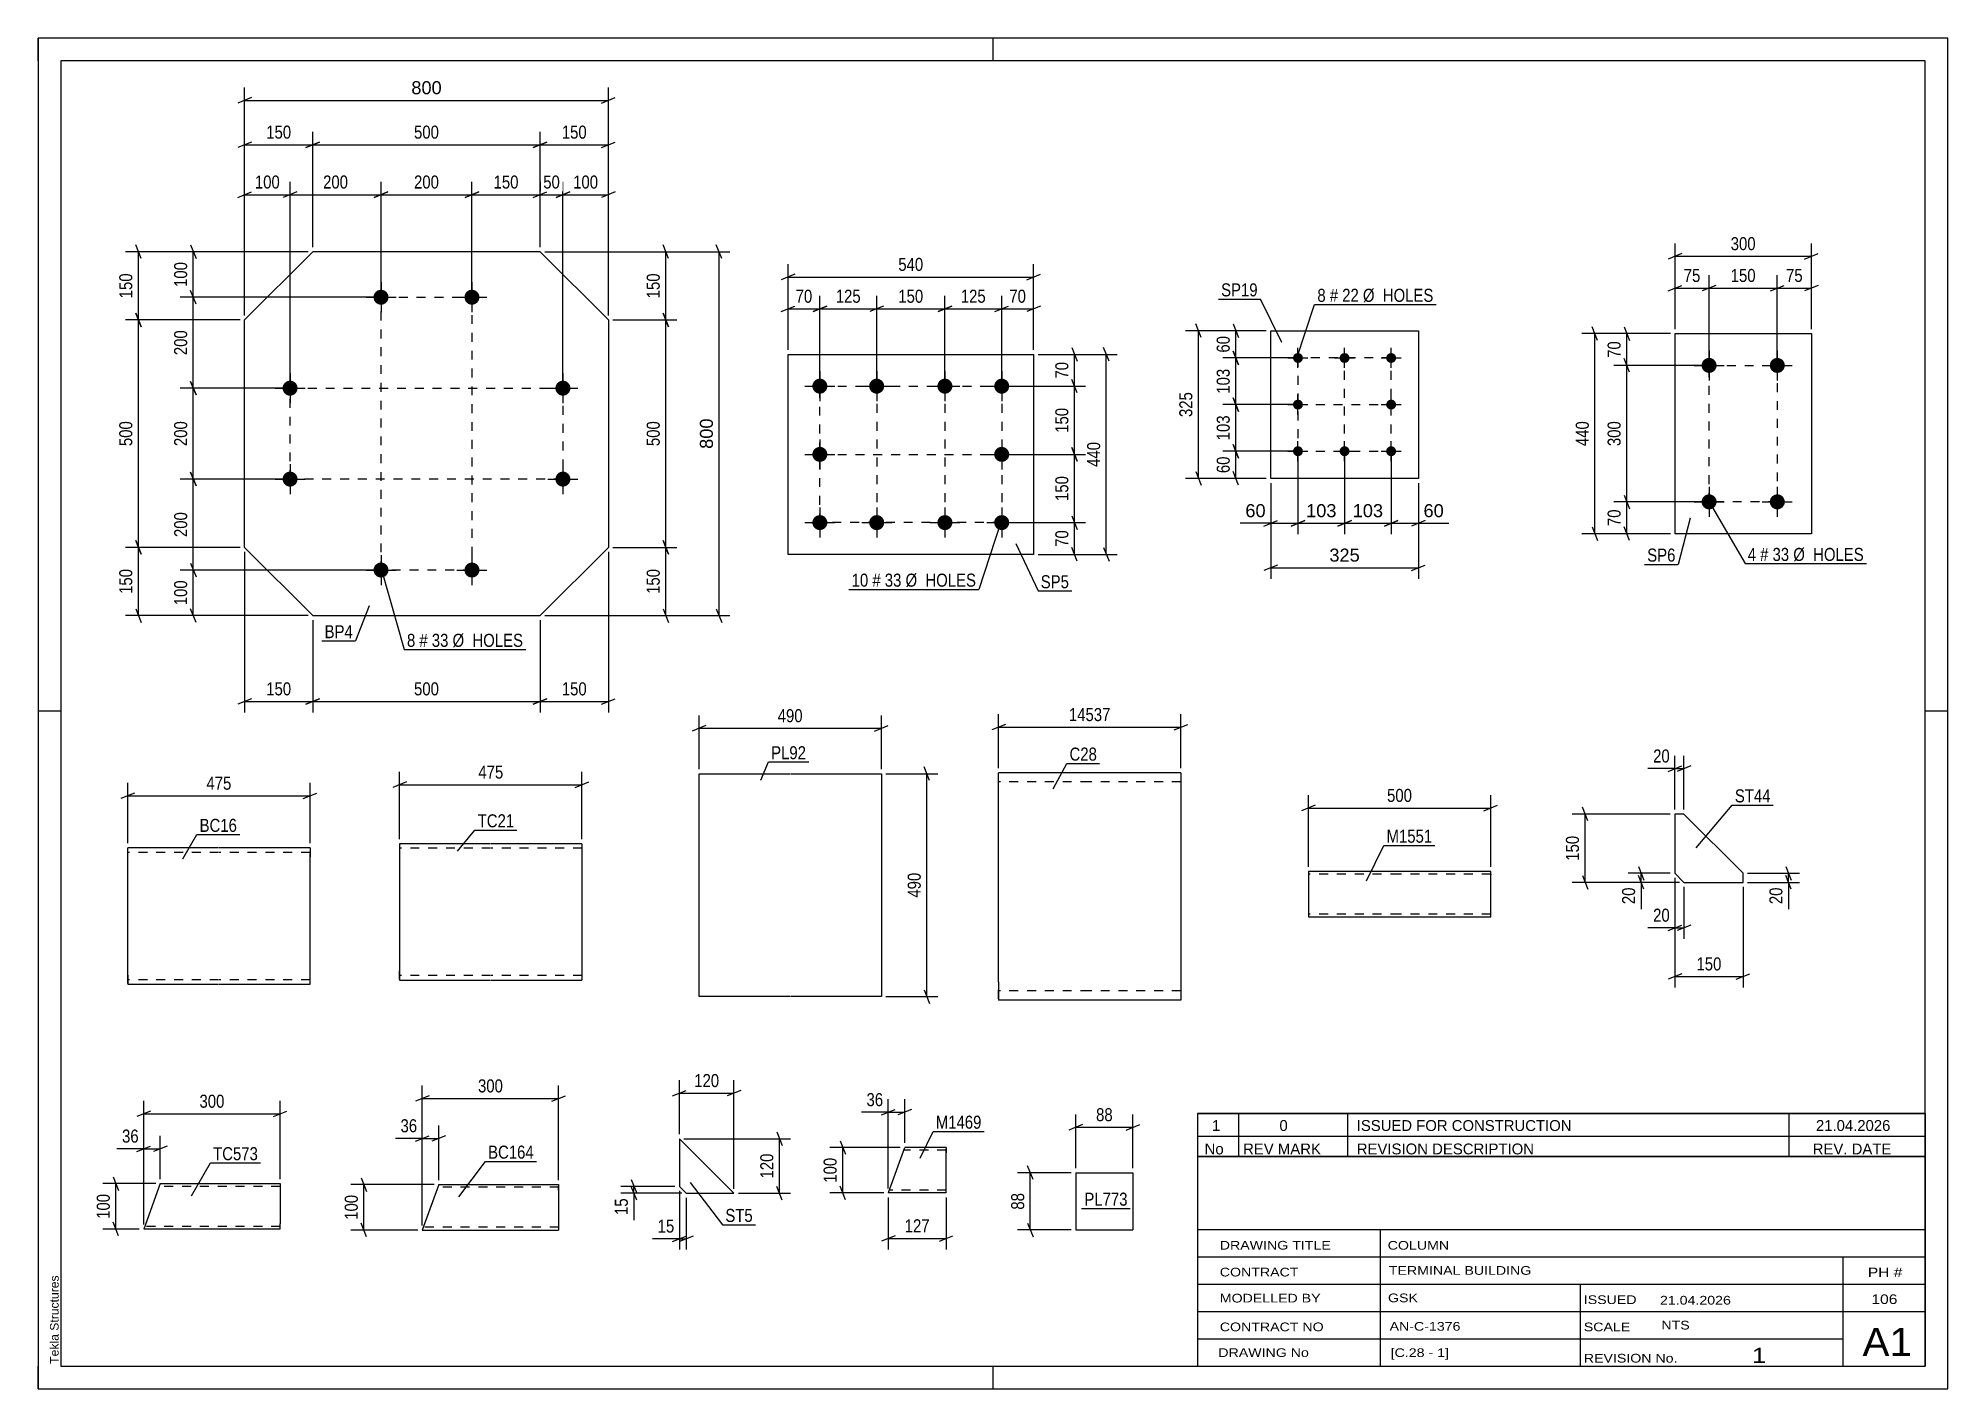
# Paper-space layout 'Layout1' of a CAD drawing. Header units: millimetres. Extents: x 0 to 420, y 0 to 297.
# The model-space entities are those that its viewports show. They can reach past a viewport. Long polylines and large blocks are cut down to what shows.
import ezdxf

# ---------------------------------------------------------------- set-up
doc = ezdxf.new("R2010")
doc.units = ezdxf.units.MM
doc.linetypes.add('DXK_LINE_DOT2', pattern=[3.9198, 1.9599, -1.9599])
doc.layers.add('Viewport layer', color=7, linetype='Continuous', plot=False)
doc.styles.add('Arial', font='ARIAL.TTF', dxfattribs={"height": 0.2})
doc.styles.add('Arial Narrow', font='ARIALN.TTF', dxfattribs={"height": 0.2})

# ---------------------------------------------------------------- blocks, each defined once
blk = doc.blocks.new('Unknown-284928809-1132')
at = {"color": 5, "linetype": 'Continuous'}
for p, q in [((420, 297), (0, 297)), ((0, 297), (0, 0)), ((0, 292), (0, 297)), ((210, 292), (210, 297)), ((420, 0), (420, 297)), ((415, 292), (5, 292)), ((5, 292), (5, 5)), ((415, 5), (415, 292)), ((5, 149), (0, 149)), ((420, 149), (415, 149)), ((0, 0), (0, 5)), ((5, 5), (415, 5)), ((210, 0), (210, 5)), ((0, 0), (420, 0))]:
    blk.add_line(p, q, dxfattribs=at)
at = {"color": 174, "linetype": 'Continuous', "style": 'Arial'}
blk.add_text('Tekla Structures', height=1.9102, rotation=90, dxfattribs=at).set_placement((4.5, 5.5))
blk = doc.blocks.new('Part-284928809-2019 - 2003')
at = {"color": 2, "linetype": 'Continuous'}
for p, q in [((360, 188.04), (360, 232.04)), ((360, 232.04), (390, 232.04)), ((390, 232.04), (390, 188.04)), ((390, 188.04), (360, 188.04))]:
    blk.add_line(p, q, dxfattribs=at)
blk = doc.blocks.new('Bolt-284928809-2052 - 2003')
at = {"linetype": 'Continuous'}
for points in [[(367.5, 226.69, -1), (367.5, 223.39, -1)], [(382.5, 226.69, -1), (382.5, 223.39, -1)], [(367.5, 196.69, -1), (367.5, 193.39, -1)], [(382.5, 196.69, -1), (382.5, 193.39, -1)]]:
    blk.add_hatch(color=1, dxfattribs=at).paths.add_polyline_path(points)
at = {"color": 1, "linetype": 'Continuous'}
for p, q in [((367.5, 228.34), (367.5, 221.74)), ((382.5, 228.34), (382.5, 221.74)), ((364.2, 225.04), (370.8, 225.04)), ((379.2, 225.04), (385.8, 225.04)), ((367.5, 198.34), (367.5, 191.74)), ((382.5, 198.34), (382.5, 191.74)), ((364.2, 195.04), (370.8, 195.04)), ((379.2, 195.04), (385.8, 195.04))]:
    blk.add_line(p, q, dxfattribs=at)
blk = doc.blocks.new('Bolt-284928809-1461 - 1412')
at = {"linetype": 'Continuous'}
for points in [[(75.4, 241.69, -1), (75.4, 238.39, -1)], [(95.4, 241.69, -1), (95.4, 238.39, -1)], [(55.4, 221.69, -1), (55.4, 218.39, -1)], [(115.4, 221.69, -1), (115.4, 218.39, -1)], [(55.4, 201.69, -1), (55.4, 198.39, -1)], [(115.4, 201.69, -1), (115.4, 198.39, -1)], [(75.4, 181.69, -1), (75.4, 178.39, -1)], [(95.4, 181.69, -1), (95.4, 178.39, -1)]]:
    blk.add_hatch(color=1, dxfattribs=at).paths.add_polyline_path(points)
at = {"color": 1, "linetype": 'Continuous'}
for p, q in [((72.1, 240.04), (78.7, 240.04)), ((75.4, 243.34), (75.4, 236.74)), ((92.1, 240.04), (98.7, 240.04)), ((95.4, 243.34), (95.4, 236.74)), ((55.4, 223.34), (55.4, 216.74)), ((115.4, 223.34), (115.4, 216.74)), ((52.1, 220.04), (58.7, 220.04)), ((112.1, 220.04), (118.7, 220.04)), ((55.4, 203.34), (55.4, 196.74)), ((115.4, 203.34), (115.4, 196.74)), ((52.1, 200.04), (58.7, 200.04)), ((112.1, 200.04), (118.7, 200.04)), ((75.4, 183.34), (75.4, 176.74)), ((95.4, 183.34), (95.4, 176.74)), ((72.1, 180.04), (78.7, 180.04)), ((92.1, 180.04), (98.7, 180.04))]:
    blk.add_line(p, q, dxfattribs=at)
blk = doc.blocks.new('Part-284928809-1428 - 1412')
at = {"color": 2, "linetype": 'Continuous'}
for p, q in [((45.4, 235.04), (60.4, 250.04)), ((110.4, 250.04), (60.4, 250.04)), ((110.4, 250.04), (125.4, 235.04)), ((45.4, 185.04), (45.4, 235.04)), ((125.4, 235.04), (125.4, 185.04)), ((45.4, 185.04), (60.4, 170.04)), ((125.4, 185.04), (110.4, 170.04)), ((60.4, 170.04), (110.4, 170.04))]:
    blk.add_line(p, q, dxfattribs=at)
blk = doc.blocks.new('Part-284928809-1241 - 1223')
at = {"color": 2, "linetype": 'Continuous'}
for p, q in [((99.5, 119.86), (79.5, 119.86)), ((79.5, 119.86), (79.5, 117.86)), ((79.5, 117.86), (79.5, 91.86)), ((119.6, 119.86), (99.6, 119.86)), ((119.6, 119.86), (119.6, 89.86)), ((79.5, 91.86), (79.5, 89.86)), ((79.5, 89.86), (99.5, 89.86)), ((99.6, 89.86), (119.6, 89.86))]:
    blk.add_line(p, q, dxfattribs=at)
at = {"color": 7, "linetype": 'DXK_LINE_DOT2'}
for p, q in [((99.5, 118.86), (79.5, 118.86)), ((119.6, 118.86), (99.6, 118.86)), ((79.5, 90.01), (79.5, 91.86)), ((79.5, 90.86), (79.5, 90.93)), ((99.5, 90.86), (79.5, 90.86)), ((119.6, 90.86), (99.6, 90.86)), ((119.6, 90.86), (119.6, 90.93))]:
    blk.add_line(p, q, dxfattribs=at)
blk = doc.blocks.new('Part-284928809-2167 - 2151')
at = {"color": 2, "linetype": 'Continuous'}
for p, q in [((164.92, 183.48), (164.92, 227.48)), ((164.92, 227.48), (218.92, 227.48)), ((218.92, 227.48), (218.92, 183.48)), ((218.92, 183.48), (164.92, 183.48))]:
    blk.add_line(p, q, dxfattribs=at)
blk = doc.blocks.new('Bolt-284928809-2200 - 2151')
at = {"linetype": 'Continuous'}
for points in [[(171.92, 222.13, -1), (171.92, 218.83, -1)], [(184.42, 222.13, -1), (184.42, 218.83, -1)], [(199.42, 222.13, -1), (199.42, 218.83, -1)], [(211.92, 222.13, -1), (211.92, 218.83, -1)], [(171.92, 207.13, -1), (171.92, 203.83, -1)], [(211.92, 207.13, -1), (211.92, 203.83, -1)], [(171.92, 192.13, -1), (171.92, 188.83, -1)], [(184.42, 192.13, -1), (184.42, 188.83, -1)], [(199.42, 192.13, -1), (199.42, 188.83, -1)], [(211.92, 192.13, -1), (211.92, 188.83, -1)]]:
    blk.add_hatch(color=1, dxfattribs=at).paths.add_polyline_path(points)
at = {"color": 1, "linetype": 'Continuous'}
for p, q in [((171.92, 223.78), (171.92, 217.18)), ((184.42, 223.78), (184.42, 217.18)), ((199.42, 223.78), (199.42, 217.18)), ((211.92, 223.78), (211.92, 217.18)), ((168.62, 220.48), (175.22, 220.48)), ((181.12, 220.48), (187.72, 220.48)), ((196.12, 220.48), (202.72, 220.48)), ((208.62, 220.48), (215.22, 220.48)), ((171.92, 208.78), (171.92, 202.18)), ((211.92, 208.78), (211.92, 202.18)), ((168.62, 205.48), (175.22, 205.48)), ((208.62, 205.48), (215.22, 205.48)), ((171.92, 193.78), (171.92, 187.18)), ((184.42, 193.78), (184.42, 187.18)), ((199.42, 193.78), (199.42, 187.18)), ((211.92, 193.78), (211.92, 187.18)), ((168.62, 190.48), (175.22, 190.48)), ((181.12, 190.48), (187.72, 190.48)), ((196.12, 190.48), (202.72, 190.48)), ((208.62, 190.48), (215.22, 190.48))]:
    blk.add_line(p, q, dxfattribs=at)
blk = doc.blocks.new('Part-284928809-1287 - 1271')
at = {"color": 2, "linetype": 'Continuous'}
for p, q in [((39.69, 118.96), (19.69, 118.96)), ((19.69, 90.96), (19.69, 118.96)), ((59.79, 118.96), (39.79, 118.96)), ((59.79, 118.96), (59.79, 118.38)), ((59.79, 118.38), (59.79, 116.96)), ((59.79, 90.96), (59.79, 116.96)), ((19.69, 90.96), (19.69, 88.96)), ((19.69, 88.96), (39.69, 88.96)), ((39.79, 88.96), (59.79, 88.96)), ((59.79, 88.96), (59.79, 90.96))]:
    blk.add_line(p, q, dxfattribs=at)
at = {"color": 7, "linetype": 'DXK_LINE_DOT2'}
for p, q in [((39.69, 117.96), (19.69, 117.96)), ((59.79, 117.96), (39.79, 117.96)), ((59.79, 118.38), (59.79, 117.96)), ((59.79, 116.96), (59.79, 117.73)), ((19.69, 89.11), (19.69, 90.96)), ((19.69, 89.96), (19.69, 90.04)), ((39.69, 89.96), (19.69, 89.96)), ((59.79, 89.96), (39.79, 89.96)), ((59.79, 90.04), (59.79, 90.58)), ((59.79, 89.96), (59.79, 90.04))]:
    blk.add_line(p, q, dxfattribs=at)
blk = doc.blocks.new('Part-284928809-1975 - 1959')
at = {"color": 2, "linetype": 'Continuous'}
for p, q in [((145.35, 86.24), (145.35, 135.24)), ((145.35, 135.24), (165.35, 135.24)), ((165.45, 135.24), (185.45, 135.24)), ((185.45, 135.24), (185.45, 86.24)), ((165.35, 86.24), (145.35, 86.24)), ((185.45, 86.24), (165.45, 86.24))]:
    blk.add_line(p, q, dxfattribs=at)
blk = doc.blocks.new('Part-284928809-1356 - 1339')
at = {"color": 2, "linetype": 'Continuous'}
for p, q in [((26.86, 45.11), (23.22, 35.11)), ((26.86, 45.11), (53.22, 45.11)), ((53.22, 45.11), (53.22, 45.02)), ((53.22, 45.02), (53.22, 44.37)), ((53.22, 44.37), (53.22, 36.31)), ((53.22, 35.11), (23.22, 35.11)), ((53.22, 35.11), (53.22, 36.31))]:
    blk.add_line(p, q, dxfattribs=at)
at = {"color": 7, "linetype": 'DXK_LINE_DOT2'}
for p, q in [((26.42, 43.91), (26.42, 43.91)), ((26.42, 43.91), (26.42, 43.91)), ((53.22, 44.51), (26.64, 44.51)), ((53.22, 45.11), (53.22, 45.11)), ((53.22, 44.76), (53.22, 44.37)), ((53.22, 35.71), (23.44, 35.71)), ((53.22, 35.2), (53.22, 35.46)), ((53.22, 35.11), (53.22, 35.2))]:
    blk.add_line(p, q, dxfattribs=at)
blk = doc.blocks.new('Part-284928809-1823 - 1807')
at = {"color": 2, "linetype": 'Continuous'}
for p, q in [((271.07, 232.68), (303.57, 232.68)), ((271.07, 200.18), (271.07, 232.68)), ((303.57, 232.68), (303.57, 200.18)), ((303.57, 200.18), (271.07, 200.18))]:
    blk.add_line(p, q, dxfattribs=at)
blk = doc.blocks.new('Bolt-284928809-1856 - 1807')
at = {"linetype": 'Continuous'}
for points in [[(277.07, 227.78, -1), (277.07, 225.58, -1)], [(287.32, 227.78, -1), (287.32, 225.58, -1)], [(297.57, 227.78, -1), (297.57, 225.58, -1)], [(277.07, 217.53, -1), (277.07, 215.33, -1)], [(297.57, 217.53, -1), (297.57, 215.33, -1)], [(277.07, 207.28, -1), (277.07, 205.08, -1)], [(287.32, 207.28, -1), (287.32, 205.08, -1)], [(297.57, 207.28, -1), (297.57, 205.08, -1)]]:
    blk.add_hatch(color=1, dxfattribs=at).paths.add_polyline_path(points)
at = {"color": 1, "linetype": 'Continuous'}
for p, q in [((277.07, 224.48), (277.07, 228.88)), ((287.32, 224.48), (287.32, 228.88)), ((297.57, 224.48), (297.57, 228.88)), ((274.87, 226.68), (279.27, 226.68)), ((285.12, 226.68), (289.52, 226.68)), ((295.37, 226.68), (299.77, 226.68)), ((277.07, 214.23), (277.07, 218.63)), ((297.57, 214.23), (297.57, 218.63)), ((274.87, 216.43), (279.27, 216.43)), ((295.37, 216.43), (299.77, 216.43)), ((274.87, 206.18), (279.27, 206.18)), ((277.07, 203.98), (277.07, 208.38)), ((285.12, 206.18), (289.52, 206.18)), ((287.32, 203.98), (287.32, 208.38)), ((295.37, 206.18), (299.77, 206.18)), ((297.57, 203.98), (297.57, 208.38))]:
    blk.add_line(p, q, dxfattribs=at)
blk = doc.blocks.new('Part-284928809-2326 - 2310')
at = {"color": 2, "linetype": 'Continuous'}
for p, q in [((141.03, 55), (141.03, 44.5)), ((141.03, 55), (153.03, 43)), ((141.03, 44.5), (142.53, 43)), ((142.53, 43), (153.03, 43))]:
    blk.add_line(p, q, dxfattribs=at)
blk = doc.blocks.new('Part-284928809-2391 - 2375')
at = {"color": 2, "linetype": 'Continuous'}
for p, q in [((186.99, 43.15), (190.6, 53.06)), ((199.7, 53.06), (190.6, 53.06)), ((199.7, 53.06), (199.7, 52.97)), ((199.7, 52.97), (199.7, 51.86)), ((199.7, 43.06), (199.7, 51.86)), ((186.96, 43.06), (186.99, 43.15)), ((199.7, 43.06), (186.96, 43.06))]:
    blk.add_line(p, q, dxfattribs=at)
at = {"color": 7, "linetype": 'DXK_LINE_DOT2'}
for p, q in [((199.7, 52.46), (190.38, 52.46)), ((199.7, 53.06), (199.7, 53.06)), ((199.7, 51.86), (199.7, 52.71)), ((186.96, 43.06), (186.96, 43.06)), ((187.17, 43.66), (187.19, 43.7)), ((199.7, 43.66), (187.17, 43.66)), ((199.7, 43.66), (199.7, 43.7))]:
    blk.add_line(p, q, dxfattribs=at)
blk = doc.blocks.new('Part-284928809-2466 - 2450')
at = {"color": 2, "linetype": 'Continuous'}
for p, q in [((299.37, 113.75), (279.37, 113.75)), ((279.37, 113.75), (279.37, 103.85)), ((319.47, 113.75), (299.47, 113.75)), ((319.47, 104.95), (319.47, 113.75)), ((279.37, 103.85), (279.37, 103.75)), ((279.37, 103.75), (299.37, 103.75)), ((299.47, 103.75), (319.47, 103.75)), ((319.47, 103.75), (319.47, 104.95))]:
    blk.add_line(p, q, dxfattribs=at)
at = {"color": 7, "linetype": 'DXK_LINE_DOT2'}
for p, q in [((299.37, 113.15), (279.37, 113.15)), ((319.47, 113.15), (299.47, 113.15)), ((319.47, 113.15), (319.47, 113.11)), ((319.47, 113.11), (319.47, 113.15)), ((319.47, 113.01), (319.47, 113.11)), ((319.47, 113.11), (319.47, 113.01)), ((279.37, 104.35), (279.37, 104.4)), ((299.37, 104.35), (279.37, 104.35)), ((319.47, 104.35), (299.47, 104.35)), ((319.47, 104.4), (319.47, 104.73)), ((319.47, 104.35), (319.47, 104.4))]:
    blk.add_line(p, q, dxfattribs=at)
blk = doc.blocks.new('Part-284928809-2491 - 2477')
at = {"color": 2, "linetype": 'Continuous'}
for p, q in [((228.21, 47.5), (228.21, 34.93)), ((228.21, 47.5), (240.78, 47.5)), ((240.78, 47.5), (240.78, 34.93)), ((228.21, 34.93), (240.78, 34.93))]:
    blk.add_line(p, q, dxfattribs=at)
blk = doc.blocks.new('Part-284928809-2534 - 2518')
at = {"color": 2, "linetype": 'Continuous'}
for p, q in [((231.22, 135.48), (211.22, 135.48)), ((211.22, 89.48), (211.22, 135.48)), ((251.32, 135.48), (231.32, 135.48)), ((251.32, 135.48), (251.32, 85.48)), ((211.22, 89.48), (211.22, 85.48)), ((231.22, 85.48), (211.22, 85.48)), ((251.32, 85.48), (231.32, 85.48))]:
    blk.add_line(p, q, dxfattribs=at)
at = {"color": 7, "linetype": 'DXK_LINE_DOT2'}
for p, q in [((231.22, 133.48), (211.22, 133.48)), ((251.32, 133.48), (231.32, 133.48)), ((211.22, 85.78), (211.22, 89.48)), ((231.22, 87.48), (211.22, 87.48)), ((251.32, 87.48), (231.32, 87.48))]:
    blk.add_line(p, q, dxfattribs=at)
blk = doc.blocks.new('Part-284928809-2576 - 2560')
at = {"color": 2, "linetype": 'Continuous'}
for p, q in [((88.11, 44.91), (84.47, 34.91)), ((88.11, 44.91), (88.11, 44.91)), ((88.11, 44.91), (114.47, 44.91)), ((114.47, 44.91), (114.47, 44.82)), ((114.47, 44.82), (114.47, 43.71)), ((114.47, 43.71), (114.47, 34.91)), ((84.47, 34.91), (114.47, 34.91))]:
    blk.add_line(p, q, dxfattribs=at)
at = {"color": 7, "linetype": 'DXK_LINE_DOT2'}
for p, q in [((88.11, 44.91), (84.47, 34.91)), ((114.47, 44.31), (87.89, 44.31)), ((114.47, 43.71), (114.47, 44.56)), ((114.47, 35.51), (84.69, 35.51))]:
    blk.add_line(p, q, dxfattribs=at)
blk = doc.blocks.new('Part-284928809-5972 - 5971')
at = {"color": 2, "linetype": 'Continuous'}
for p, q in [((361.97, 126.37), (359.97, 126.37)), ((359.97, 126.37), (359.97, 113.37)), ((374.97, 113.37), (361.97, 126.37)), ((359.97, 113.37), (361.97, 111.37)), ((361.97, 111.37), (374.97, 111.37)), ((374.97, 111.37), (374.97, 113.37))]:
    blk.add_line(p, q, dxfattribs=at)
blk = doc.blocks.new('Rectangle-284928809-2137 - 2003')
at = {"color": 1, "linetype": 'DXK_LINE_DOT2'}
blk.add_lwpolyline([(367.5, 225.04), (382.5, 225.04), (382.5, 195.04), (367.5, 195.04), (367.5, 225.04)], close=True, dxfattribs=at)
blk = doc.blocks.new('Rectangle-284928809-1699 - 1412')
at = {"color": 1, "linetype": 'DXK_LINE_DOT2'}
blk.add_lwpolyline([(75.4, 240.04), (95.4, 240.04), (95.4, 180.04), (75.4, 180.04), (75.4, 240.04)], close=True, dxfattribs=at)
blk = doc.blocks.new('Rectangle-284928809-2296 - 2151')
at = {"color": 1, "linetype": 'DXK_LINE_DOT2'}
blk.add_lwpolyline([(171.92, 220.48), (211.92, 220.48), (211.92, 190.48), (171.92, 190.48), (171.92, 220.48)], close=True, dxfattribs=at)
blk = doc.blocks.new('Rectangle-284928809-1945 - 1807')
at = {"color": 1, "linetype": 'DXK_LINE_DOT2'}
blk.add_lwpolyline([(277.07, 206.18), (297.57, 206.18), (297.57, 226.68), (277.07, 226.68), (277.07, 206.18)], close=True, dxfattribs=at)
blk = doc.blocks.new('Rectangle-284928809-1710 - 1412')
at = {"color": 1, "linetype": 'DXK_LINE_DOT2'}
blk.add_lwpolyline([(55.4, 220.04), (115.4, 220.04), (115.4, 200.04), (55.4, 200.04), (55.4, 220.04)], close=True, dxfattribs=at)
blk = doc.blocks.new('Line-284928809-2275 - 2151')
at = {"color": 1, "linetype": 'DXK_LINE_DOT2'}
blk.add_line((171.92, 205.48), (211.92, 205.48), dxfattribs=at)
blk = doc.blocks.new('Line-284928809-1929 - 1807')
at = {"color": 1, "linetype": 'DXK_LINE_DOT2'}
blk.add_line((287.32, 206.18), (287.32, 226.68), dxfattribs=at)
blk = doc.blocks.new('Line-284928809-2282 - 2151')
at = {"color": 1, "linetype": 'DXK_LINE_DOT2'}
blk.add_line((184.42, 220.48), (184.42, 190.48), dxfattribs=at)
blk = doc.blocks.new('Line-284928809-1938 - 1807')
at = {"color": 1, "linetype": 'DXK_LINE_DOT2'}
blk.add_line((277.07, 216.43), (297.57, 216.43), dxfattribs=at)
blk = doc.blocks.new('Line-284928809-2289 - 2151')
at = {"color": 1, "linetype": 'DXK_LINE_DOT2'}
blk.add_line((199.42, 220.48), (199.42, 190.48), dxfattribs=at)
blk = doc.blocks.new('StraightDimension-284928809-2074 - 2003')
at = {"color": 7, "linetype": 'Continuous'}
for p, q in [((366.5, 195.04), (346.54, 195.04)), ((348.79, 196.54), (349.99, 193.54)), ((349.39, 188.04), (349.39, 195.04)), ((349.99, 186.54), (348.79, 189.54)), ((359, 188.04), (346.54, 188.04))]:
    blk.add_line(p, q, dxfattribs=at)
at = {"color": 0}
blk.add_wipeout([(348.64, 193.97), (344.44, 193.97), (344.44, 189.11), (348.64, 189.11)], dxfattribs=at)
at = {"color": 3, "style": 'Arial Narrow'}
blk.add_text('70', height=2.863, rotation=90.0002, dxfattribs=at).set_placement((348.04, 189.71))
blk = doc.blocks.new('StraightDimension-284928809-2106 - 2003')
at = {"color": 7, "linetype": 'Continuous'}
for p, q in [((367.5, 226.04), (367.5, 244.89)), ((382.5, 226.04), (382.5, 244.89)), ((369, 242.64), (366, 241.44)), ((367.5, 242.04), (382.5, 242.04)), ((381, 241.44), (384, 242.64))]:
    blk.add_line(p, q, dxfattribs=at)
at = {"color": 0}
blk.add_wipeout([(378.34, 242.79), (378.34, 246.99), (371.65, 246.99), (371.65, 242.79)], dxfattribs=at)
at = {"color": 3, "style": 'Arial Narrow'}
blk.add_text('150', height=2.863, dxfattribs=at).set_placement((372.25, 243.39))
blk = doc.blocks.new('StraightDimension-284928809-2054 - 2003')
at = {"color": 7, "linetype": 'Continuous'}
for p, q in [((359, 232.04), (346.54, 232.04)), ((348.79, 233.54), (349.99, 230.54)), ((349.39, 225.04), (349.39, 232.04)), ((366.5, 225.04), (346.54, 225.04)), ((349.99, 223.54), (348.79, 226.54))]:
    blk.add_line(p, q, dxfattribs=at)
at = {"color": 0}
blk.add_wipeout([(348.64, 230.97), (344.44, 230.97), (344.44, 226.11), (348.64, 226.11)], dxfattribs=at)
at = {"color": 3, "style": 'Arial Narrow'}
blk.add_text('70', height=2.863, rotation=90.0002, dxfattribs=at).set_placement((348.04, 226.71))
blk = doc.blocks.new('StraightDimension-284928809-2064 - 2003')
at = {"color": 7, "linetype": 'Continuous'}
for p, q in [((366.5, 225.04), (346.54, 225.04)), ((349.99, 223.54), (348.79, 226.54)), ((349.39, 195.04), (349.39, 225.04)), ((366.5, 195.04), (346.54, 195.04)), ((348.79, 196.54), (349.99, 193.54))]:
    blk.add_line(p, q, dxfattribs=at)
at = {"color": 0}
blk.add_wipeout([(348.64, 213.38), (344.44, 213.38), (344.44, 206.7), (348.64, 206.7)], dxfattribs=at)
at = {"color": 3, "style": 'Arial Narrow'}
blk.add_text('300', height=2.863, rotation=90.0002, dxfattribs=at).set_placement((348.04, 207.3))
blk = doc.blocks.new('StraightDimension-284928809-2116 - 2003')
at = {"color": 7, "linetype": 'Continuous'}
for p, q in [((360, 233.04), (360, 244.89)), ((367.5, 226.04), (367.5, 244.89)), ((358.5, 241.44), (361.5, 242.64)), ((360, 242.04), (367.5, 242.04)), ((369, 242.64), (366, 241.44))]:
    blk.add_line(p, q, dxfattribs=at)
at = {"color": 0}
blk.add_wipeout([(366.17, 242.79), (366.17, 246.99), (361.32, 246.99), (361.32, 242.79)], dxfattribs=at)
at = {"color": 3, "style": 'Arial Narrow'}
blk.add_text('75', height=2.863, dxfattribs=at).set_placement((361.92, 243.39))
blk = doc.blocks.new('StraightDimension-284928809-2085 - 2003')
at = {"color": 7, "linetype": 'Continuous'}
for p, q in [((359, 232.04), (339.54, 232.04)), ((342.99, 230.54), (341.79, 233.54)), ((342.39, 188.04), (342.39, 232.04)), ((341.79, 189.54), (342.99, 186.54)), ((359, 188.04), (339.54, 188.04))]:
    blk.add_line(p, q, dxfattribs=at)
at = {"color": 0}
blk.add_wipeout([(341.64, 213.38), (337.44, 213.38), (337.44, 206.7), (341.64, 206.7)], dxfattribs=at)
at = {"color": 3, "style": 'Arial Narrow'}
blk.add_text('440', height=2.863, rotation=90.0002, dxfattribs=at).set_placement((341.04, 207.3))
blk = doc.blocks.new('StraightDimension-284928809-2096 - 2003')
at = {"color": 7, "linetype": 'Continuous'}
for p, q in [((382.5, 226.04), (382.5, 244.89)), ((390, 233.04), (390, 244.89)), ((381, 241.44), (384, 242.64)), ((382.5, 242.04), (390, 242.04)), ((391.5, 242.64), (388.5, 241.44))]:
    blk.add_line(p, q, dxfattribs=at)
at = {"color": 0}
blk.add_wipeout([(388.67, 242.79), (388.67, 246.99), (383.82, 246.99), (383.82, 242.79)], dxfattribs=at)
at = {"color": 3, "style": 'Arial Narrow'}
blk.add_text('75', height=2.863, dxfattribs=at).set_placement((384.42, 243.39))
blk = doc.blocks.new('StraightDimension-284928809-2127 - 2003')
at = {"color": 7, "linetype": 'Continuous'}
for p, q in [((361.5, 249.64), (358.5, 248.44)), ((360, 233.04), (360, 251.89)), ((360, 249.04), (390, 249.04)), ((388.5, 248.44), (391.5, 249.64)), ((390, 233.04), (390, 251.89))]:
    blk.add_line(p, q, dxfattribs=at)
at = {"color": 0}
blk.add_wipeout([(378.34, 249.79), (378.34, 253.99), (371.65, 253.99), (371.65, 249.79)], dxfattribs=at)
at = {"color": 3, "style": 'Arial Narrow'}
blk.add_text('300', height=2.863, dxfattribs=at).set_placement((372.25, 250.39))
blk = doc.blocks.new('StraightDimension-284928809-2784 - 1412')
at = {"color": 7, "linetype": 'Continuous'}
for p, q in [((55.4, 221.04), (55.4, 265.44)), ((75.4, 241.04), (75.4, 265.44)), ((56.9, 263.19), (53.9, 261.99)), ((55.4, 262.59), (75.4, 262.59)), ((73.9, 261.99), (76.9, 263.19))]:
    blk.add_line(p, q, dxfattribs=at)
at = {"color": 0}
blk.add_wipeout([(68.75, 263.34), (68.75, 267.54), (62.06, 267.54), (62.06, 263.34)], dxfattribs=at)
at = {"color": 3, "style": 'Arial Narrow'}
blk.add_text('200', height=2.863, dxfattribs=at).set_placement((62.66, 263.94))
blk = doc.blocks.new('StraightDimension-284928809-2785 - 1412')
at = {"color": 7, "linetype": 'Continuous'}
for p, q in [((45.4, 236.04), (45.4, 265.44)), ((55.4, 221.04), (55.4, 265.44)), ((43.9, 261.99), (46.9, 263.19)), ((45.4, 262.59), (55.4, 262.59)), ((56.9, 263.19), (53.9, 261.99))]:
    blk.add_line(p, q, dxfattribs=at)
at = {"color": 0}
blk.add_wipeout([(53.75, 263.34), (53.75, 267.54), (47.06, 267.54), (47.06, 263.34)], dxfattribs=at)
at = {"color": 3, "style": 'Arial Narrow'}
blk.add_text('100', height=2.863, dxfattribs=at).set_placement((47.66, 263.94))
blk = doc.blocks.new('StraightDimension-284928809-1536 - 1412')
at = {"color": 7, "linetype": 'Continuous'}
for p, q in [((44.4, 185.04), (19.19, 185.04)), ((22.64, 183.54), (21.44, 186.54)), ((22.04, 170.04), (22.04, 185.04)), ((59.4, 170.04), (19.19, 170.04)), ((21.44, 171.54), (22.64, 168.54))]:
    blk.add_line(p, q, dxfattribs=at)
at = {"color": 0}
blk.add_wipeout([(21.29, 180.88), (17.09, 180.88), (17.09, 174.2), (21.29, 174.2)], dxfattribs=at)
at = {"color": 3, "style": 'Arial Narrow'}
blk.add_text('150', height=2.863, rotation=90.0002, dxfattribs=at).set_placement((20.69, 174.8))
blk = doc.blocks.new('StraightDimension-284928809-1568 - 1412')
at = {"color": 7, "linetype": 'Continuous'}
for p, q in [((61.9, 274.16), (58.9, 272.96)), ((60.4, 251.04), (60.4, 276.41)), ((60.4, 273.56), (110.4, 273.56)), ((108.9, 272.96), (111.9, 274.16)), ((110.4, 251.04), (110.4, 276.41))]:
    blk.add_line(p, q, dxfattribs=at)
at = {"color": 0}
blk.add_wipeout([(88.75, 274.31), (88.75, 278.51), (82.06, 278.51), (82.06, 274.31)], dxfattribs=at)
at = {"color": 3, "style": 'Arial Narrow'}
blk.add_text('500', height=2.863, dxfattribs=at).set_placement((82.66, 274.91))
blk = doc.blocks.new('StraightDimension-284928809-1547 - 1412')
at = {"color": 7, "linetype": 'Continuous'}
for p, q in [((22.64, 233.54), (21.44, 236.54)), ((44.4, 235.04), (19.19, 235.04)), ((22.04, 185.04), (22.04, 235.04)), ((44.4, 185.04), (19.19, 185.04)), ((21.44, 186.54), (22.64, 183.54))]:
    blk.add_line(p, q, dxfattribs=at)
at = {"color": 0}
blk.add_wipeout([(21.29, 213.38), (17.09, 213.38), (17.09, 206.7), (21.29, 206.7)], dxfattribs=at)
at = {"color": 3, "style": 'Arial Narrow'}
blk.add_text('500', height=2.863, rotation=90.0002, dxfattribs=at).set_placement((20.69, 207.3))
blk = doc.blocks.new('StraightDimension-284928809-1557 - 1412')
at = {"color": 7, "linetype": 'Continuous'}
for p, q in [((59.4, 250.04), (19.19, 250.04)), ((22.64, 248.54), (21.44, 251.54)), ((22.04, 235.04), (22.04, 250.04)), ((21.44, 236.54), (22.64, 233.54)), ((44.4, 235.04), (19.19, 235.04))]:
    blk.add_line(p, q, dxfattribs=at)
at = {"color": 0}
blk.add_wipeout([(21.29, 245.88), (17.09, 245.88), (17.09, 239.2), (21.29, 239.2)], dxfattribs=at)
at = {"color": 3, "style": 'Arial Narrow'}
blk.add_text('150', height=2.863, rotation=90.0002, dxfattribs=at).set_placement((20.69, 239.8))
blk = doc.blocks.new('StraightDimension-284928809-1648 - 1412')
at = {"color": 7, "linetype": 'Continuous'}
for p, q in [((60.4, 169.04), (60.4, 148.74)), ((110.4, 169.04), (110.4, 148.74)), ((61.9, 151.74), (58.9, 150.54)), ((108.9, 150.54), (111.9, 151.74)), ((60.4, 151.14), (110.4, 151.14))]:
    blk.add_line(p, q, dxfattribs=at)
at = {"color": 0}
blk.add_wipeout([(88.75, 151.89), (88.75, 156.09), (82.06, 156.09), (82.06, 151.89)], dxfattribs=at)
at = {"color": 3, "style": 'Arial Narrow'}
blk.add_text('500', height=2.863, dxfattribs=at).set_placement((82.66, 152.49))
blk = doc.blocks.new('StraightDimension-284928809-1584 - 1412')
at = {"color": 7, "linetype": 'Continuous'}
for p, q in [((46.9, 274.16), (43.9, 272.96)), ((45.4, 236.04), (45.4, 276.41)), ((45.4, 273.56), (60.4, 273.56)), ((58.9, 272.96), (61.9, 274.16)), ((60.4, 251.04), (60.4, 276.41))]:
    blk.add_line(p, q, dxfattribs=at)
at = {"color": 0}
blk.add_wipeout([(56.24, 274.31), (56.24, 278.51), (49.56, 278.51), (49.56, 274.31)], dxfattribs=at)
at = {"color": 3, "style": 'Arial Narrow'}
blk.add_text('150', height=2.863, dxfattribs=at).set_placement((50.16, 274.91))
blk = doc.blocks.new('StraightDimension-284928809-1597 - 1412')
at = {"color": 7, "linetype": 'Continuous'}
for p, q in [((111.9, 274.16), (108.9, 272.96)), ((110.4, 251.04), (110.4, 276.41)), ((110.4, 273.56), (125.4, 273.56)), ((123.9, 272.96), (126.9, 274.16)), ((125.4, 236.04), (125.4, 276.41))]:
    blk.add_line(p, q, dxfattribs=at)
at = {"color": 0}
blk.add_wipeout([(121.25, 274.31), (121.25, 278.51), (114.56, 278.51), (114.56, 274.31)], dxfattribs=at)
at = {"color": 3, "style": 'Arial Narrow'}
blk.add_text('150', height=2.863, dxfattribs=at).set_placement((115.16, 274.91))
blk = doc.blocks.new('StraightDimension-284928809-1617 - 1412')
at = {"color": 7, "linetype": 'Continuous'}
for p, q in [((33.51, 181.54), (34.71, 178.54)), ((74.4, 180.04), (31.26, 180.04)), ((34.11, 170.04), (34.11, 180.04)), ((59.4, 170.04), (31.26, 170.04)), ((34.71, 168.54), (33.51, 171.54))]:
    blk.add_line(p, q, dxfattribs=at)
at = {"color": 0}
blk.add_wipeout([(33.36, 178.38), (29.16, 178.38), (29.16, 171.7), (33.36, 171.7)], dxfattribs=at)
at = {"color": 3, "style": 'Arial Narrow'}
blk.add_text('100', height=2.863, rotation=90.0002, dxfattribs=at).set_placement((32.76, 172.3))
blk = doc.blocks.new('StraightDimension-284928809-3048 - 1412')
at = {"color": 7, "linetype": 'Continuous'}
for p, q in [((54.4, 220.04), (31.26, 220.04)), ((34.71, 218.54), (33.51, 221.54)), ((34.11, 200.04), (34.11, 220.04)), ((54.4, 200.04), (31.26, 200.04)), ((33.51, 201.54), (34.71, 198.54))]:
    blk.add_line(p, q, dxfattribs=at)
at = {"color": 0}
blk.add_wipeout([(33.36, 213.38), (29.16, 213.38), (29.16, 206.7), (33.36, 206.7)], dxfattribs=at)
at = {"color": 3, "style": 'Arial Narrow'}
blk.add_text('200', height=2.863, rotation=90.0002, dxfattribs=at).set_placement((32.76, 207.3))
blk = doc.blocks.new('StraightDimension-284928809-1627 - 1412')
at = {"color": 7, "linetype": 'Continuous'}
for p, q in [((59.4, 250.04), (31.26, 250.04)), ((33.51, 251.54), (34.71, 248.54)), ((34.11, 240.04), (34.11, 250.04)), ((74.4, 240.04), (31.26, 240.04)), ((34.71, 238.54), (33.51, 241.54))]:
    blk.add_line(p, q, dxfattribs=at)
at = {"color": 0}
blk.add_wipeout([(33.36, 248.38), (29.16, 248.38), (29.16, 241.7), (33.36, 241.7)], dxfattribs=at)
at = {"color": 3, "style": 'Arial Narrow'}
blk.add_text('100', height=2.863, rotation=90.0002, dxfattribs=at).set_placement((32.76, 242.3))
blk = doc.blocks.new('StraightDimension-284928809-1638 - 1412')
at = {"color": 7, "linetype": 'Continuous'}
for p, q in [((45.4, 184.04), (45.4, 148.74)), ((60.4, 169.04), (60.4, 148.74)), ((46.9, 151.74), (43.9, 150.54)), ((58.9, 150.54), (61.9, 151.74)), ((45.4, 151.14), (60.4, 151.14))]:
    blk.add_line(p, q, dxfattribs=at)
at = {"color": 0}
blk.add_wipeout([(56.24, 151.89), (56.24, 156.09), (49.56, 156.09), (49.56, 151.89)], dxfattribs=at)
at = {"color": 3, "style": 'Arial Narrow'}
blk.add_text('150', height=2.863, dxfattribs=at).set_placement((50.16, 152.49))
blk = doc.blocks.new('StraightDimension-284928809-1658 - 1412')
at = {"color": 7, "linetype": 'Continuous'}
for p, q in [((125.4, 184.04), (125.4, 148.74)), ((110.4, 169.04), (110.4, 148.74)), ((111.9, 151.74), (108.9, 150.54)), ((123.9, 150.54), (126.9, 151.74)), ((110.4, 151.14), (125.4, 151.14))]:
    blk.add_line(p, q, dxfattribs=at)
at = {"color": 0}
blk.add_wipeout([(121.25, 151.89), (121.25, 156.09), (114.56, 156.09), (114.56, 151.89)], dxfattribs=at)
at = {"color": 3, "style": 'Arial Narrow'}
blk.add_text('150', height=2.863, dxfattribs=at).set_placement((115.16, 152.49))
blk = doc.blocks.new('StraightDimension-284928809-1669 - 1412')
at = {"color": 7, "linetype": 'Continuous'}
for p, q in [((111.4, 250.04), (140.45, 250.04)), ((138.65, 248.54), (137.45, 251.54)), ((138.05, 235.04), (138.05, 250.04)), ((137.45, 236.54), (138.65, 233.54)), ((126.4, 235.04), (140.45, 235.04))]:
    blk.add_line(p, q, dxfattribs=at)
at = {"color": 0}
blk.add_wipeout([(137.3, 245.88), (133.1, 245.88), (133.1, 239.2), (137.3, 239.2)], dxfattribs=at)
at = {"color": 3, "style": 'Arial Narrow'}
blk.add_text('150', height=2.863, rotation=90.0002, dxfattribs=at).set_placement((136.7, 239.8))
blk = doc.blocks.new('StraightDimension-284928809-1679 - 1412')
at = {"color": 7, "linetype": 'Continuous'}
for p, q in [((138.65, 233.54), (137.45, 236.54)), ((126.4, 235.04), (140.45, 235.04)), ((138.05, 185.04), (138.05, 235.04)), ((126.4, 185.04), (140.45, 185.04)), ((137.45, 186.54), (138.65, 183.54))]:
    blk.add_line(p, q, dxfattribs=at)
at = {"color": 0}
blk.add_wipeout([(137.3, 213.38), (133.1, 213.38), (133.1, 206.7), (137.3, 206.7)], dxfattribs=at)
at = {"color": 3, "style": 'Arial Narrow'}
blk.add_text('500', height=2.863, rotation=90.0002, dxfattribs=at).set_placement((136.7, 207.3))
blk = doc.blocks.new('StraightDimension-284928809-1689 - 1412')
at = {"color": 7, "linetype": 'Continuous'}
for p, q in [((126.4, 185.04), (140.45, 185.04)), ((138.65, 183.54), (137.45, 186.54)), ((138.05, 170.04), (138.05, 185.04)), ((111.4, 170.04), (140.45, 170.04)), ((137.45, 171.54), (138.65, 168.54))]:
    blk.add_line(p, q, dxfattribs=at)
at = {"color": 0}
blk.add_wipeout([(137.3, 180.88), (133.1, 180.88), (133.1, 174.2), (137.3, 174.2)], dxfattribs=at)
at = {"color": 3, "style": 'Arial Narrow'}
blk.add_text('150', height=2.863, rotation=90.0002, dxfattribs=at).set_placement((136.7, 174.8))
blk = doc.blocks.new('StraightDimension-284928809-2780 - 1412')
at = {"color": 7, "linetype": 'Continuous'}
for p, q in [((115.4, 221.04), (115.4, 265.44)), ((125.4, 236.04), (125.4, 265.44)), ((113.9, 261.99), (116.9, 263.19)), ((115.4, 262.59), (125.4, 262.59)), ((126.9, 263.19), (123.9, 261.99))]:
    blk.add_line(p, q, dxfattribs=at)
at = {"color": 0}
blk.add_wipeout([(123.75, 263.34), (123.75, 267.54), (117.06, 267.54), (117.06, 263.34)], dxfattribs=at)
at = {"color": 3, "style": 'Arial Narrow'}
blk.add_text('100', height=2.863, dxfattribs=at).set_placement((117.66, 263.94))
blk = doc.blocks.new('StraightDimension-284928809-2781 - 1412')
at = {"color": 7, "linetype": 'Continuous'}
for p, q in [((110.4, 251.04), (110.4, 265.44)), ((115.4, 221.04), (115.4, 265.44)), ((108.9, 261.99), (111.9, 263.19)), ((110.4, 262.59), (115.4, 262.59)), ((116.9, 263.19), (113.9, 261.99))]:
    blk.add_line(p, q, dxfattribs=at)
at = {"color": 0}
blk.add_wipeout([(115.33, 263.34), (115.33, 267.54), (110.48, 267.54), (110.48, 263.34)], dxfattribs=at)
at = {"color": 3, "style": 'Arial Narrow'}
blk.add_text('50', height=2.863, dxfattribs=at).set_placement((111.08, 263.94))
blk = doc.blocks.new('StraightDimension-284928809-2782 - 1412')
at = {"color": 7, "linetype": 'Continuous'}
for p, q in [((95.4, 241.04), (95.4, 265.44)), ((110.4, 251.04), (110.4, 265.44)), ((96.9, 263.19), (93.9, 261.99)), ((95.4, 262.59), (110.4, 262.59)), ((108.9, 261.99), (111.9, 263.19))]:
    blk.add_line(p, q, dxfattribs=at)
at = {"color": 0}
blk.add_wipeout([(106.25, 263.34), (106.25, 267.54), (99.56, 267.54), (99.56, 263.34)], dxfattribs=at)
at = {"color": 3, "style": 'Arial Narrow'}
blk.add_text('150', height=2.863, dxfattribs=at).set_placement((100.16, 263.94))
blk = doc.blocks.new('StraightDimension-284928809-2783 - 1412')
at = {"color": 7, "linetype": 'Continuous'}
for p, q in [((75.4, 241.04), (75.4, 265.44)), ((95.4, 241.04), (95.4, 265.44)), ((76.9, 263.19), (73.9, 261.99)), ((75.4, 262.59), (95.4, 262.59)), ((93.9, 261.99), (96.9, 263.19))]:
    blk.add_line(p, q, dxfattribs=at)
at = {"color": 0}
blk.add_wipeout([(88.75, 263.34), (88.75, 267.54), (82.06, 267.54), (82.06, 263.34)], dxfattribs=at)
at = {"color": 3, "style": 'Arial Narrow'}
blk.add_text('200', height=2.863, dxfattribs=at).set_placement((82.66, 263.94))
blk = doc.blocks.new('StraightDimension-284928809-3046 - 1412')
at = {"color": 7, "linetype": 'Continuous'}
for p, q in [((54.4, 200.04), (31.26, 200.04)), ((34.71, 198.54), (33.51, 201.54)), ((34.11, 180.04), (34.11, 200.04)), ((33.51, 181.54), (34.71, 178.54)), ((74.4, 180.04), (31.26, 180.04))]:
    blk.add_line(p, q, dxfattribs=at)
at = {"color": 0}
blk.add_wipeout([(33.36, 193.38), (29.16, 193.38), (29.16, 186.7), (33.36, 186.7)], dxfattribs=at)
at = {"color": 3, "style": 'Arial Narrow'}
blk.add_text('200', height=2.863, rotation=90.0002, dxfattribs=at).set_placement((32.76, 187.3))
blk = doc.blocks.new('StraightDimension-284928809-3050 - 1412')
at = {"color": 7, "linetype": 'Continuous'}
for p, q in [((74.4, 240.04), (31.26, 240.04)), ((34.71, 238.54), (33.51, 241.54)), ((34.11, 220.04), (34.11, 240.04)), ((54.4, 220.04), (31.26, 220.04)), ((33.51, 221.54), (34.71, 218.54))]:
    blk.add_line(p, q, dxfattribs=at)
at = {"color": 0}
blk.add_wipeout([(33.36, 233.38), (29.16, 233.38), (29.16, 226.7), (33.36, 226.7)], dxfattribs=at)
at = {"color": 3, "style": 'Arial Narrow'}
blk.add_text('200', height=2.863, rotation=90.0002, dxfattribs=at).set_placement((32.76, 227.3))
blk = doc.blocks.new('StraightDimension-284928809-3706 - 1412')
at = {"color": 7, "linetype": 'Continuous'}
for p, q in [((45.4, 236.04), (45.4, 286.18)), ((125.4, 236.04), (125.4, 286.18)), ((46.9, 283.93), (43.9, 282.73)), ((45.4, 283.33), (125.4, 283.33)), ((123.9, 282.73), (126.9, 283.93))]:
    blk.add_line(p, q, dxfattribs=at)
at = {"color": 0}
blk.add_wipeout([(89.34, 284.08), (89.34, 288.28), (81.47, 288.28), (81.47, 284.08)], dxfattribs=at)
at = {"color": 3, "style": 'Arial'}
blk.add_text('800', height=2.865, dxfattribs=at).set_placement((82.07, 284.68))
blk = doc.blocks.new('StraightDimension-284928809-3717 - 1412')
at = {"color": 7, "linetype": 'Continuous'}
for p, q in [((111.4, 250.04), (152.15, 250.04)), ((150.35, 248.54), (149.15, 251.54)), ((149.75, 170.04), (149.75, 250.04)), ((111.4, 170.04), (152.15, 170.04)), ((149.15, 171.54), (150.35, 168.54))]:
    blk.add_line(p, q, dxfattribs=at)
at = {"color": 0}
blk.add_wipeout([(149, 213.98), (144.8, 213.98), (144.8, 206.1), (149, 206.1)], dxfattribs=at)
at = {"color": 3, "style": 'Arial'}
blk.add_text('800', height=2.865, rotation=90.0002, dxfattribs=at).set_placement((148.4, 206.7))
blk = doc.blocks.new('StraightDimension-284928809-1246 - 1223')
at = {"color": 7, "linetype": 'Continuous'}
for p, q in [((79.5, 120.86), (79.5, 135.69)), ((119.6, 120.86), (119.6, 135.69)), ((81, 133.44), (78, 132.24)), ((79.5, 132.84), (119.6, 132.84)), ((118.1, 132.24), (121.1, 133.44))]:
    blk.add_line(p, q, dxfattribs=at)
at = {"color": 0}
blk.add_wipeout([(102.89, 133.59), (102.89, 137.79), (96.21, 137.79), (96.21, 133.59)], dxfattribs=at)
at = {"color": 3, "style": 'Arial Narrow'}
blk.add_text('475', height=2.863, dxfattribs=at).set_placement((96.81, 134.19))
blk = doc.blocks.new('StraightDimension-284928809-2227 - 2151')
at = {"color": 7, "linetype": 'Continuous'}
for p, q in [((219.92, 227.48), (237.32, 227.48)), ((235.52, 225.98), (234.32, 228.98)), ((234.92, 183.48), (234.92, 227.48)), ((234.32, 184.98), (235.52, 181.98)), ((219.92, 183.48), (237.32, 183.48))]:
    blk.add_line(p, q, dxfattribs=at)
at = {"color": 0}
blk.add_wipeout([(234.17, 208.82), (229.97, 208.82), (229.97, 202.13), (234.17, 202.13)], dxfattribs=at)
at = {"color": 3, "style": 'Arial Narrow'}
blk.add_text('440', height=2.863, rotation=90.0002, dxfattribs=at).set_placement((233.57, 202.73))
blk = doc.blocks.new('StraightDimension-284928809-2202 - 2151')
at = {"color": 7, "linetype": 'Continuous'}
for p, q in [((219.92, 227.48), (230.32, 227.48)), ((227.32, 228.98), (228.52, 225.98)), ((227.92, 220.48), (227.92, 227.48)), ((212.92, 220.48), (230.32, 220.48)), ((228.52, 218.98), (227.32, 221.98))]:
    blk.add_line(p, q, dxfattribs=at)
at = {"color": 0}
blk.add_wipeout([(227.17, 226.41), (222.97, 226.41), (222.97, 221.55), (227.17, 221.55)], dxfattribs=at)
at = {"color": 3, "style": 'Arial Narrow'}
blk.add_text('70', height=2.863, rotation=90.0002, dxfattribs=at).set_placement((226.57, 222.15))
blk = doc.blocks.new('StraightDimension-284928809-2216 - 2151')
at = {"color": 7, "linetype": 'Continuous'}
for p, q in [((212.92, 190.48), (230.32, 190.48)), ((227.32, 191.98), (228.52, 188.98)), ((227.92, 183.48), (227.92, 190.48)), ((228.52, 181.98), (227.32, 184.98)), ((219.92, 183.48), (230.32, 183.48))]:
    blk.add_line(p, q, dxfattribs=at)
at = {"color": 0}
blk.add_wipeout([(227.17, 189.41), (222.97, 189.41), (222.97, 184.55), (227.17, 184.55)], dxfattribs=at)
at = {"color": 3, "style": 'Arial Narrow'}
blk.add_text('70', height=2.863, rotation=90.0002, dxfattribs=at).set_placement((226.57, 185.15))
blk = doc.blocks.new('StraightDimension-284928809-2238 - 2151')
at = {"color": 7, "linetype": 'Continuous'}
for p, q in [((211.92, 221.48), (211.92, 240.33)), ((218.92, 228.48), (218.92, 240.33)), ((210.42, 236.88), (213.42, 238.08)), ((211.92, 237.48), (218.92, 237.48)), ((220.42, 238.08), (217.42, 236.88))]:
    blk.add_line(p, q, dxfattribs=at)
at = {"color": 0}
blk.add_wipeout([(217.84, 238.23), (217.84, 242.43), (212.99, 242.43), (212.99, 238.23)], dxfattribs=at)
at = {"color": 3, "style": 'Arial Narrow'}
blk.add_text('70', height=2.863, dxfattribs=at).set_placement((213.59, 238.83))
blk = doc.blocks.new('StraightDimension-284928809-2248 - 2151')
at = {"color": 7, "linetype": 'Continuous'}
for p, q in [((164.92, 228.48), (164.92, 240.33)), ((171.92, 221.48), (171.92, 240.33)), ((163.42, 236.88), (166.42, 238.08)), ((164.92, 237.48), (171.92, 237.48)), ((173.42, 238.08), (170.42, 236.88))]:
    blk.add_line(p, q, dxfattribs=at)
at = {"color": 0}
blk.add_wipeout([(170.84, 238.23), (170.84, 242.43), (165.99, 242.43), (165.99, 238.23)], dxfattribs=at)
at = {"color": 3, "style": 'Arial Narrow'}
blk.add_text('70', height=2.863, dxfattribs=at).set_placement((166.59, 238.83))
blk = doc.blocks.new('StraightDimension-284928809-2265 - 2151')
at = {"color": 7, "linetype": 'Continuous'}
for p, q in [((166.42, 245.08), (163.42, 243.88)), ((164.92, 228.48), (164.92, 247.33)), ((164.92, 244.48), (218.92, 244.48)), ((217.42, 243.88), (220.42, 245.08)), ((218.92, 228.48), (218.92, 247.33))]:
    blk.add_line(p, q, dxfattribs=at)
at = {"color": 0}
blk.add_wipeout([(195.26, 245.23), (195.26, 249.43), (188.57, 249.43), (188.57, 245.23)], dxfattribs=at)
at = {"color": 3, "style": 'Arial Narrow'}
blk.add_text('540', height=2.863, dxfattribs=at).set_placement((189.17, 245.83))
blk = doc.blocks.new('StraightDimension-284928809-3474 - 2151')
at = {"color": 7, "linetype": 'Continuous'}
for p, q in [((228.52, 203.98), (227.32, 206.98)), ((212.92, 205.48), (230.32, 205.48)), ((227.92, 190.48), (227.92, 205.48)), ((212.92, 190.48), (230.32, 190.48)), ((227.32, 191.98), (228.52, 188.98))]:
    blk.add_line(p, q, dxfattribs=at)
at = {"color": 0}
blk.add_wipeout([(227.17, 201.32), (222.97, 201.32), (222.97, 194.63), (227.17, 194.63)], dxfattribs=at)
at = {"color": 3, "style": 'Arial Narrow'}
blk.add_text('150', height=2.863, rotation=90.0002, dxfattribs=at).set_placement((226.57, 195.23))
blk = doc.blocks.new('StraightDimension-284928809-3476 - 2151')
at = {"color": 7, "linetype": 'Continuous'}
for p, q in [((212.92, 220.48), (230.32, 220.48)), ((228.52, 218.98), (227.32, 221.98)), ((227.92, 205.48), (227.92, 220.48)), ((227.32, 206.98), (228.52, 203.98)), ((212.92, 205.48), (230.32, 205.48))]:
    blk.add_line(p, q, dxfattribs=at)
at = {"color": 0}
blk.add_wipeout([(227.17, 216.32), (222.97, 216.32), (222.97, 209.63), (227.17, 209.63)], dxfattribs=at)
at = {"color": 3, "style": 'Arial Narrow'}
blk.add_text('150', height=2.863, rotation=90.0002, dxfattribs=at).set_placement((226.57, 210.23))
blk = doc.blocks.new('StraightDimension-284928809-3496 - 2151')
at = {"color": 7, "linetype": 'Continuous'}
for p, q in [((171.92, 221.48), (171.92, 240.33)), ((184.42, 221.48), (184.42, 240.33)), ((170.42, 236.88), (173.42, 238.08)), ((171.92, 237.48), (184.42, 237.48)), ((185.92, 238.08), (182.92, 236.88))]:
    blk.add_line(p, q, dxfattribs=at)
at = {"color": 0}
blk.add_wipeout([(181.51, 238.23), (181.51, 242.43), (174.82, 242.43), (174.82, 238.23)], dxfattribs=at)
at = {"color": 3, "style": 'Arial Narrow'}
blk.add_text('125', height=2.863, dxfattribs=at).set_placement((175.42, 238.83))
blk = doc.blocks.new('StraightDimension-284928809-3498 - 2151')
at = {"color": 7, "linetype": 'Continuous'}
for p, q in [((184.42, 221.48), (184.42, 240.33)), ((199.42, 221.48), (199.42, 240.33)), ((185.92, 238.08), (182.92, 236.88)), ((184.42, 237.48), (199.42, 237.48)), ((197.92, 236.88), (200.92, 238.08))]:
    blk.add_line(p, q, dxfattribs=at)
at = {"color": 0}
blk.add_wipeout([(195.26, 238.23), (195.26, 242.43), (188.57, 242.43), (188.57, 238.23)], dxfattribs=at)
at = {"color": 3, "style": 'Arial Narrow'}
blk.add_text('150', height=2.863, dxfattribs=at).set_placement((189.17, 238.83))
blk = doc.blocks.new('StraightDimension-284928809-3500 - 2151')
at = {"color": 7, "linetype": 'Continuous'}
for p, q in [((199.42, 221.48), (199.42, 240.33)), ((211.92, 221.48), (211.92, 240.33)), ((200.92, 238.08), (197.92, 236.88)), ((199.42, 237.48), (211.92, 237.48)), ((210.42, 236.88), (213.42, 238.08))]:
    blk.add_line(p, q, dxfattribs=at)
at = {"color": 0}
blk.add_wipeout([(209.01, 238.23), (209.01, 242.43), (202.32, 242.43), (202.32, 238.23)], dxfattribs=at)
at = {"color": 3, "style": 'Arial Narrow'}
blk.add_text('125', height=2.863, dxfattribs=at).set_placement((202.92, 238.83))
blk = doc.blocks.new('StraightDimension-284928809-1291 - 1271')
at = {"color": 7, "linetype": 'Continuous'}
for p, q in [((21.19, 130.99), (18.19, 129.79)), ((19.69, 119.96), (19.69, 133.24)), ((19.69, 130.39), (59.79, 130.39)), ((58.29, 129.79), (61.29, 130.99)), ((59.79, 119.96), (59.79, 133.24))]:
    blk.add_line(p, q, dxfattribs=at)
at = {"color": 0}
blk.add_wipeout([(43.08, 131.14), (43.08, 135.34), (36.4, 135.34), (36.4, 131.14)], dxfattribs=at)
at = {"color": 3, "style": 'Arial Narrow'}
blk.add_text('475', height=2.863, dxfattribs=at).set_placement((37, 131.74))
blk = doc.blocks.new('StraightDimension-284928809-1989 - 1959')
at = {"color": 7, "linetype": 'Continuous'}
for p, q in [((145.35, 136.24), (145.35, 148.09)), ((185.45, 136.24), (185.45, 148.09)), ((146.85, 145.84), (143.85, 144.64)), ((145.35, 145.24), (185.45, 145.24)), ((183.95, 144.64), (186.95, 145.84))]:
    blk.add_line(p, q, dxfattribs=at)
at = {"color": 0}
blk.add_wipeout([(168.74, 145.99), (168.74, 150.19), (162.05, 150.19), (162.05, 145.99)], dxfattribs=at)
at = {"color": 3, "style": 'Arial Narrow'}
blk.add_text('490', height=2.863, dxfattribs=at).set_placement((162.65, 146.59))
blk = doc.blocks.new('StraightDimension-284928809-1978 - 1959')
at = {"color": 7, "linetype": 'Continuous'}
for p, q in [((186.45, 135.24), (197.85, 135.24)), ((196.05, 133.74), (194.85, 136.74)), ((195.45, 86.24), (195.45, 135.24)), ((186.45, 86.24), (197.85, 86.24)), ((194.85, 87.74), (196.05, 84.74))]:
    blk.add_line(p, q, dxfattribs=at)
at = {"color": 0}
blk.add_wipeout([(194.7, 114.08), (190.5, 114.08), (190.5, 107.4), (194.7, 107.4)], dxfattribs=at)
at = {"color": 3, "style": 'Arial Narrow'}
blk.add_text('490', height=2.863, rotation=90.0002, dxfattribs=at).set_placement((194.1, 108))
blk = doc.blocks.new('StraightDimension-284928809-1380 - 1339')
at = {"color": 7, "linetype": 'Continuous'}
for p, q in [((23.22, 36.11), (23.22, 63.31)), ((53.22, 46.11), (53.22, 63.31)), ((24.72, 61.06), (21.72, 59.86)), ((23.22, 60.46), (53.22, 60.46)), ((51.72, 59.86), (54.72, 61.06))]:
    blk.add_line(p, q, dxfattribs=at)
at = {"color": 0}
blk.add_wipeout([(41.56, 61.21), (41.56, 65.41), (34.88, 65.41), (34.88, 61.21)], dxfattribs=at)
at = {"color": 3, "style": 'Arial Narrow'}
blk.add_text('300', height=2.863, dxfattribs=at).set_placement((35.48, 61.81))
blk = doc.blocks.new('StraightDimension-284928809-1358 - 1339')
at = {"color": 7, "linetype": 'Continuous'}
for p, q in [((23.22, 36.11), (23.22, 55.64)), ((26.86, 46.11), (26.86, 55.64)), ((21.72, 52.19), (24.72, 53.39)), ((23.22, 52.79), (26.86, 52.79)), ((28.36, 53.39), (25.36, 52.19))]:
    blk.add_line(p, q, dxfattribs=at)
at = {"color": 0}
blk.add_wipeout([(22.69, 53.54), (22.69, 57.74), (17.84, 57.74), (17.84, 53.54)], dxfattribs=at)
at = {"color": 7, "linetype": 'Continuous'}
blk.add_line((23.22, 52.79), (17.31, 52.79), dxfattribs=at)
blk.add_line((23.22, 52.79), (17.31, 52.79), dxfattribs=at)
at = {"color": 3, "style": 'Arial Narrow'}
blk.add_text('36', height=2.863, dxfattribs=at).set_placement((18.44, 54.14))
blk = doc.blocks.new('StraightDimension-284928809-1391 - 1339')
at = {"color": 7, "linetype": 'Continuous'}
for p, q in [((16.49, 46.61), (17.69, 43.61)), ((25.86, 45.11), (14.24, 45.11)), ((17.09, 35.11), (17.09, 45.11)), ((22.22, 35.11), (14.24, 35.11)), ((17.69, 33.61), (16.49, 36.61))]:
    blk.add_line(p, q, dxfattribs=at)
at = {"color": 0}
blk.add_wipeout([(16.34, 43.46), (12.14, 43.46), (12.14, 36.77), (16.34, 36.77)], dxfattribs=at)
at = {"color": 3, "style": 'Arial Narrow'}
blk.add_text('100', height=2.863, rotation=90.0002, dxfattribs=at).set_placement((15.74, 37.37))
blk = doc.blocks.new('StraightDimension-284928809-1883 - 1807')
at = {"color": 7, "linetype": 'Continuous'}
for p, q in [((270.07, 232.68), (252.34, 232.68)), ((255.79, 231.18), (254.59, 234.18)), ((255.19, 200.18), (255.19, 232.68)), ((254.59, 201.68), (255.79, 198.68)), ((270.07, 200.18), (252.34, 200.18))]:
    blk.add_line(p, q, dxfattribs=at)
at = {"color": 0}
blk.add_wipeout([(254.44, 219.78), (250.24, 219.78), (250.24, 213.09), (254.44, 213.09)], dxfattribs=at)
at = {"color": 3, "style": 'Arial Narrow'}
blk.add_text('325', height=2.863, rotation=90.0002, dxfattribs=at).set_placement((253.84, 213.69))
blk = doc.blocks.new('StraightDimension-284928809-1862 - 1807')
at = {"color": 7, "linetype": 'Continuous'}
for p, q in [((276.07, 206.18), (260.56, 206.18)), ((262.81, 207.68), (264.01, 204.68)), ((263.41, 200.18), (263.41, 206.18)), ((264.01, 198.68), (262.81, 201.68)), ((270.07, 200.18), (260.56, 200.18))]:
    blk.add_line(p, q, dxfattribs=at)
at = {"color": 0}
blk.add_wipeout([(262.66, 205.61), (258.46, 205.61), (258.46, 200.76), (262.66, 200.76)], dxfattribs=at)
at = {"color": 3, "style": 'Arial Narrow'}
blk.add_text('60', height=2.863, rotation=90.0002, dxfattribs=at).set_placement((262.06, 201.36))
blk = doc.blocks.new('StraightDimension-284928809-1872 - 1807')
at = {"color": 7, "linetype": 'Continuous'}
for p, q in [((270.07, 232.68), (260.56, 232.68)), ((262.81, 234.18), (264.01, 231.18)), ((263.41, 226.68), (263.41, 232.68)), ((264.01, 225.18), (262.81, 228.18)), ((276.07, 226.68), (260.56, 226.68))]:
    blk.add_line(p, q, dxfattribs=at)
at = {"color": 0}
blk.add_wipeout([(262.66, 232.11), (258.46, 232.11), (258.46, 227.26), (262.66, 227.26)], dxfattribs=at)
at = {"color": 3, "style": 'Arial Narrow'}
blk.add_text('60', height=2.863, rotation=90.0002, dxfattribs=at).set_placement((262.06, 227.86))
blk = doc.blocks.new('StraightDimension-284928809-3304 - 1807')
at = {"color": 7, "linetype": 'Continuous'}
for p, q in [((276.07, 216.43), (260.56, 216.43)), ((262.81, 217.93), (264.01, 214.93)), ((263.41, 206.18), (263.41, 216.43)), ((276.07, 206.18), (260.56, 206.18)), ((264.01, 204.68), (262.81, 207.68))]:
    blk.add_line(p, q, dxfattribs=at)
at = {"color": 0}
blk.add_wipeout([(262.66, 214.65), (258.46, 214.65), (258.46, 207.97), (262.66, 207.97)], dxfattribs=at)
at = {"color": 3, "style": 'Arial Narrow'}
blk.add_text('103', height=2.863, rotation=90.0002, dxfattribs=at).set_placement((262.06, 208.57))
blk = doc.blocks.new('StraightDimension-284928809-3306 - 1807')
at = {"color": 7, "linetype": 'Continuous'}
for p, q in [((262.81, 228.18), (264.01, 225.18)), ((276.07, 226.68), (260.56, 226.68)), ((263.41, 216.43), (263.41, 226.68)), ((276.07, 216.43), (260.56, 216.43)), ((264.01, 214.93), (262.81, 217.93))]:
    blk.add_line(p, q, dxfattribs=at)
at = {"color": 0}
blk.add_wipeout([(262.66, 224.9), (258.46, 224.9), (258.46, 218.22), (262.66, 218.22)], dxfattribs=at)
at = {"color": 3, "style": 'Arial Narrow'}
blk.add_text('103', height=2.863, rotation=90.0002, dxfattribs=at).set_placement((262.06, 218.82))
blk = doc.blocks.new('StraightDimension-284928809-3666 - 1807')
at = {"color": 7, "linetype": 'Continuous'}
for p, q in [((297.57, 205.18), (297.57, 187.92)), ((303.57, 199.18), (303.57, 187.92)), ((296.07, 189.72), (299.07, 190.92)), ((297.57, 190.32), (303.57, 190.32)), ((305.07, 190.92), (302.07, 189.72))]:
    blk.add_line(p, q, dxfattribs=at)
at = {"color": 0}
blk.add_wipeout([(309.74, 191.07), (309.74, 195.27), (304.09, 195.27), (304.09, 191.07)], dxfattribs=at)
at = {"color": 7, "linetype": 'Continuous'}
blk.add_line((303.57, 190.32), (310.27, 190.32), dxfattribs=at)
blk.add_line((303.57, 190.32), (310.27, 190.32), dxfattribs=at)
at = {"color": 3, "style": 'Arial'}
blk.add_text('60', height=2.865, dxfattribs=at).set_placement((304.69, 191.67))
blk = doc.blocks.new('StraightDimension-284928809-3667 - 1807')
at = {"color": 7, "linetype": 'Continuous'}
for p, q in [((287.32, 205.18), (287.32, 187.92)), ((297.57, 205.18), (297.57, 187.92)), ((285.82, 189.72), (288.82, 190.92)), ((287.32, 190.32), (297.57, 190.32)), ((299.07, 190.92), (296.07, 189.72))]:
    blk.add_line(p, q, dxfattribs=at)
at = {"color": 0}
blk.add_wipeout([(296.38, 191.07), (296.38, 195.27), (288.51, 195.27), (288.51, 191.07)], dxfattribs=at)
at = {"color": 3, "style": 'Arial'}
blk.add_text('103', height=2.865, dxfattribs=at).set_placement((289.11, 191.67))
blk = doc.blocks.new('StraightDimension-284928809-3668 - 1807')
at = {"color": 7, "linetype": 'Continuous'}
for p, q in [((277.07, 205.18), (277.07, 187.92)), ((287.32, 205.18), (287.32, 187.92)), ((275.57, 189.72), (278.57, 190.92)), ((277.07, 190.32), (287.32, 190.32)), ((288.82, 190.92), (285.82, 189.72))]:
    blk.add_line(p, q, dxfattribs=at)
at = {"color": 0}
blk.add_wipeout([(286.13, 191.07), (286.13, 195.27), (278.26, 195.27), (278.26, 191.07)], dxfattribs=at)
at = {"color": 3, "style": 'Arial'}
blk.add_text('103', height=2.865, dxfattribs=at).set_placement((278.86, 191.67))
blk = doc.blocks.new('StraightDimension-284928809-3669 - 1807')
at = {"color": 7, "linetype": 'Continuous'}
for p, q in [((277.07, 205.18), (277.07, 187.92)), ((271.07, 199.18), (271.07, 187.92)), ((269.57, 189.72), (272.57, 190.92)), ((271.07, 190.32), (277.07, 190.32)), ((278.57, 190.92), (275.57, 189.72))]:
    blk.add_line(p, q, dxfattribs=at)
at = {"color": 0}
blk.add_wipeout([(270.54, 191.07), (270.54, 195.27), (264.9, 195.27), (264.9, 191.07)], dxfattribs=at)
at = {"color": 7, "linetype": 'Continuous'}
blk.add_line((271.07, 190.32), (264.37, 190.32), dxfattribs=at)
blk.add_line((271.07, 190.32), (264.37, 190.32), dxfattribs=at)
at = {"color": 3, "style": 'Arial'}
blk.add_text('60', height=2.865, dxfattribs=at).set_placement((265.5, 191.67))
blk = doc.blocks.new('StraightDimension-284928809-3691 - 1807')
at = {"color": 7, "linetype": 'Continuous'}
for p, q in [((271.07, 199.18), (271.07, 178.15)), ((303.57, 199.18), (303.57, 178.15)), ((272.57, 181.15), (269.57, 179.95)), ((302.07, 179.95), (305.07, 181.15)), ((271.07, 180.55), (303.57, 180.55))]:
    blk.add_line(p, q, dxfattribs=at)
at = {"color": 0}
blk.add_wipeout([(291.26, 181.3), (291.26, 185.5), (283.38, 185.5), (283.38, 181.3)], dxfattribs=at)
at = {"color": 3, "style": 'Arial'}
blk.add_text('325', height=2.865, dxfattribs=at).set_placement((283.98, 181.9))
blk = doc.blocks.new('StraightDimension-284928809-2362 - 2310')
at = {"color": 7, "linetype": 'Continuous'}
for p, q in [((142.03, 55), (165.43, 55)), ((162.43, 56.5), (163.63, 53.5)), ((163.03, 43), (163.03, 55)), ((154.03, 43), (165.43, 43)), ((163.63, 41.5), (162.43, 44.5))]:
    blk.add_line(p, q, dxfattribs=at)
at = {"color": 0}
blk.add_wipeout([(162.28, 52.34), (158.08, 52.34), (158.08, 45.65), (162.28, 45.65)], dxfattribs=at)
at = {"color": 3, "style": 'Arial Narrow'}
blk.add_text('120', height=2.863, rotation=90.0002, dxfattribs=at).set_placement((161.68, 46.25))
blk = doc.blocks.new('StraightDimension-284928809-2328 - 2310')
at = {"color": 7, "linetype": 'Continuous'}
for p, q in [((141.03, 43.5), (141.03, 30.6)), ((142.53, 42), (142.53, 30.6)), ((139.53, 32.4), (142.53, 33.6)), ((144.03, 33.6), (141.03, 32.4)), ((141.03, 33), (142.53, 33))]:
    blk.add_line(p, q, dxfattribs=at)
at = {"color": 0}
blk.add_wipeout([(140.51, 33.75), (140.51, 37.95), (135.65, 37.95), (135.65, 33.75)], dxfattribs=at)
at = {"color": 7, "linetype": 'Continuous'}
blk.add_line((141.03, 33), (135.13, 33), dxfattribs=at)
blk.add_line((141.03, 33), (135.13, 33), dxfattribs=at)
at = {"color": 3, "style": 'Arial Narrow'}
blk.add_text('15', height=2.863, dxfattribs=at).set_placement((136.25, 34.35))
blk = doc.blocks.new('StraightDimension-284928809-2339 - 2310')
at = {"color": 7, "linetype": 'Continuous'}
for p, q in [((141.03, 56), (141.03, 67.85)), ((153.03, 44), (153.03, 67.85)), ((139.53, 64.4), (142.53, 65.6)), ((141.03, 65), (153.03, 65)), ((154.53, 65.6), (151.53, 64.4))]:
    blk.add_line(p, q, dxfattribs=at)
at = {"color": 0}
blk.add_wipeout([(150.38, 65.75), (150.38, 69.95), (143.69, 69.95), (143.69, 65.75)], dxfattribs=at)
at = {"color": 3, "style": 'Arial Narrow'}
blk.add_text('120', height=2.863, dxfattribs=at).set_placement((144.29, 66.35))
blk = doc.blocks.new('StraightDimension-284928809-2351 - 2310')
at = {"color": 7, "linetype": 'Continuous'}
for p, q in [((140.03, 44.5), (128.18, 44.5)), ((141.53, 43), (128.18, 43)), ((130.43, 46), (131.63, 43)), ((131.63, 41.5), (130.43, 44.5)), ((131.03, 43), (131.03, 44.5))]:
    blk.add_line(p, q, dxfattribs=at)
at = {"color": 0}
blk.add_wipeout([(130.28, 42.47), (126.08, 42.47), (126.08, 37.62), (130.28, 37.62)], dxfattribs=at)
at = {"color": 7, "linetype": 'Continuous'}
blk.add_line((131.03, 43), (131.03, 37.09), dxfattribs=at)
blk.add_line((131.03, 43), (131.03, 37.09), dxfattribs=at)
at = {"color": 3, "style": 'Arial Narrow'}
blk.add_text('15', height=2.863, rotation=90.0002, dxfattribs=at).set_placement((129.68, 38.22))
blk = doc.blocks.new('StraightDimension-284928809-2393 - 2375')
at = {"color": 7, "linetype": 'Continuous'}
for p, q in [((186.96, 44.06), (186.96, 63.66)), ((190.6, 54.06), (190.6, 63.66)), ((185.46, 60.21), (188.46, 61.41)), ((186.96, 60.81), (190.6, 60.81)), ((192.1, 61.41), (189.1, 60.21))]:
    blk.add_line(p, q, dxfattribs=at)
at = {"color": 0}
blk.add_wipeout([(186.43, 61.56), (186.43, 65.76), (181.58, 65.76), (181.58, 61.56)], dxfattribs=at)
at = {"color": 7, "linetype": 'Continuous'}
blk.add_line((186.96, 60.81), (181.05, 60.81), dxfattribs=at)
blk.add_line((186.96, 60.81), (181.05, 60.81), dxfattribs=at)
at = {"color": 3, "style": 'Arial Narrow'}
blk.add_text('36', height=2.863, dxfattribs=at).set_placement((182.18, 62.16))
blk = doc.blocks.new('StraightDimension-284928809-2436 - 2375')
at = {"color": 7, "linetype": 'Continuous'}
for p, q in [((186.96, 42.06), (186.96, 30.66)), ((199.7, 42.06), (199.7, 30.66)), ((188.46, 33.66), (185.46, 32.46)), ((198.2, 32.46), (201.2, 33.66)), ((186.96, 33.06), (199.7, 33.06))]:
    blk.add_line(p, q, dxfattribs=at)
at = {"color": 0}
blk.add_wipeout([(196.67, 33.81), (196.67, 38.01), (189.98, 38.01), (189.98, 33.81)], dxfattribs=at)
at = {"color": 3, "style": 'Arial Narrow'}
blk.add_text('127', height=2.863, dxfattribs=at).set_placement((190.58, 34.41))
blk = doc.blocks.new('StraightDimension-284928809-2412 - 2375')
at = {"color": 7, "linetype": 'Continuous'}
for p, q in [((189.6, 53.06), (174.11, 53.06)), ((176.36, 54.56), (177.56, 51.56)), ((176.96, 43.06), (176.96, 53.06)), ((185.96, 43.06), (174.11, 43.06)), ((177.56, 41.56), (176.36, 44.56))]:
    blk.add_line(p, q, dxfattribs=at)
at = {"color": 0}
blk.add_wipeout([(176.21, 51.4), (172.01, 51.4), (172.01, 44.72), (176.21, 44.72)], dxfattribs=at)
at = {"color": 3, "style": 'Arial Narrow'}
blk.add_text('100', height=2.863, rotation=90.0002, dxfattribs=at).set_placement((175.61, 45.32))
blk = doc.blocks.new('StraightDimension-284928809-2469 - 2450')
at = {"color": 7, "linetype": 'Continuous'}
for p, q in [((279.37, 114.75), (279.37, 130.56)), ((319.47, 114.75), (319.47, 130.56)), ((280.87, 128.31), (277.87, 127.11)), ((279.37, 127.71), (319.47, 127.71)), ((317.97, 127.11), (320.97, 128.31))]:
    blk.add_line(p, q, dxfattribs=at)
at = {"color": 0}
blk.add_wipeout([(302.76, 128.46), (302.76, 132.66), (296.07, 132.66), (296.07, 128.46)], dxfattribs=at)
at = {"color": 3, "style": 'Arial Narrow'}
blk.add_text('500', height=2.863, dxfattribs=at).set_placement((296.67, 129.06))
blk = doc.blocks.new('StraightDimension-284928809-2493 - 2477')
at = {"color": 7, "linetype": 'Continuous'}
for p, q in [((227.21, 47.5), (215.36, 47.5)), ((218.81, 46), (217.61, 49)), ((218.21, 34.93), (218.21, 47.5)), ((227.21, 34.93), (215.36, 34.93)), ((217.61, 36.43), (218.81, 33.43))]:
    blk.add_line(p, q, dxfattribs=at)
at = {"color": 0}
blk.add_wipeout([(217.46, 43.64), (213.26, 43.64), (213.26, 38.79), (217.46, 38.79)], dxfattribs=at)
at = {"color": 3, "style": 'Arial Narrow'}
blk.add_text('88', height=2.863, rotation=90.0002, dxfattribs=at).set_placement((216.86, 39.39))
blk = doc.blocks.new('StraightDimension-284928809-2504 - 2477')
at = {"color": 7, "linetype": 'Continuous'}
for p, q in [((228.21, 48.5), (228.21, 60.35)), ((240.78, 48.5), (240.78, 60.35)), ((229.71, 58.1), (226.71, 56.9)), ((228.21, 57.5), (240.78, 57.5)), ((239.28, 56.9), (242.28, 58.1))]:
    blk.add_line(p, q, dxfattribs=at)
at = {"color": 0}
blk.add_wipeout([(236.92, 58.25), (236.92, 62.45), (232.07, 62.45), (232.07, 58.25)], dxfattribs=at)
at = {"color": 3, "style": 'Arial Narrow'}
blk.add_text('88', height=2.863, dxfattribs=at).set_placement((232.67, 58.85))
blk = doc.blocks.new('StraightDimension-284928809-2547 - 2518')
at = {"color": 7, "linetype": 'Continuous'}
for p, q in [((211.22, 136.48), (211.22, 148.33)), ((251.32, 136.48), (251.32, 148.33)), ((212.72, 146.08), (209.72, 144.88)), ((211.22, 145.48), (251.32, 145.48)), ((249.82, 144.88), (252.82, 146.08))]:
    blk.add_line(p, q, dxfattribs=at)
at = {"color": 0}
blk.add_wipeout([(236.44, 146.23), (236.44, 150.43), (226.1, 150.43), (226.1, 146.23)], dxfattribs=at)
at = {"color": 3, "style": 'Arial Narrow'}
blk.add_text('14537', height=2.863, dxfattribs=at).set_placement((226.7, 146.83))
blk = doc.blocks.new('StraightDimension-284928809-2603 - 2560')
at = {"color": 7, "linetype": 'Continuous'}
for p, q in [((82.97, 54.46), (85.97, 55.66)), ((84.47, 35.91), (84.47, 57.91)), ((84.47, 55.06), (88.11, 55.06)), ((89.61, 55.66), (86.61, 54.46)), ((88.11, 45.91), (88.11, 57.91))]:
    blk.add_line(p, q, dxfattribs=at)
at = {"color": 0}
blk.add_wipeout([(83.94, 55.81), (83.94, 60.01), (79.09, 60.01), (79.09, 55.81)], dxfattribs=at)
at = {"color": 7, "linetype": 'Continuous'}
blk.add_line((84.47, 55.06), (78.56, 55.06), dxfattribs=at)
blk.add_line((84.47, 55.06), (78.56, 55.06), dxfattribs=at)
at = {"color": 3, "style": 'Arial Narrow'}
blk.add_text('36', height=2.863, dxfattribs=at).set_placement((79.69, 56.41))
blk = doc.blocks.new('StraightDimension-284928809-2579 - 2560')
at = {"color": 7, "linetype": 'Continuous'}
for p, q in [((85.97, 64.43), (82.97, 63.23)), ((84.47, 35.91), (84.47, 66.68)), ((84.47, 63.83), (114.47, 63.83)), ((112.97, 63.23), (115.97, 64.43)), ((114.47, 45.91), (114.47, 66.68))]:
    blk.add_line(p, q, dxfattribs=at)
at = {"color": 0}
blk.add_wipeout([(102.81, 64.58), (102.81, 68.78), (96.13, 68.78), (96.13, 64.58)], dxfattribs=at)
at = {"color": 3, "style": 'Arial Narrow'}
blk.add_text('300', height=2.863, dxfattribs=at).set_placement((96.73, 65.18))
blk = doc.blocks.new('StraightDimension-284928809-2590 - 2560')
at = {"color": 7, "linetype": 'Continuous'}
for p, q in [((71.04, 46.41), (72.24, 43.41)), ((87.11, 44.91), (68.79, 44.91)), ((71.64, 34.91), (71.64, 44.91)), ((83.47, 34.91), (68.79, 34.91)), ((72.24, 33.41), (71.04, 36.41))]:
    blk.add_line(p, q, dxfattribs=at)
at = {"color": 0}
blk.add_wipeout([(70.89, 43.25), (66.69, 43.25), (66.69, 36.57), (70.89, 36.57)], dxfattribs=at)
at = {"color": 3, "style": 'Arial Narrow'}
blk.add_text('100', height=2.863, rotation=90.0002, dxfattribs=at).set_placement((70.29, 37.17))
blk = doc.blocks.new('StraightDimension-284928809-6065 - 5971')
at = {"color": 7, "linetype": 'Continuous'}
for p, q in [((359.97, 112.37), (359.97, 88.25)), ((374.97, 110.37), (374.97, 88.25)), ((361.47, 91.25), (358.47, 90.05)), ((359.97, 90.65), (374.97, 90.65)), ((373.47, 90.05), (376.47, 91.25))]:
    blk.add_line(p, q, dxfattribs=at)
at = {"color": 0}
blk.add_wipeout([(370.81, 91.4), (370.81, 95.6), (364.13, 95.6), (364.13, 91.4)], dxfattribs=at)
at = {"color": 3, "style": 'Arial Narrow'}
blk.add_text('150', height=2.863, dxfattribs=at).set_placement((364.73, 92))
blk = doc.blocks.new('StraightDimension-284928809-6057 - 5971')
at = {"color": 7, "linetype": 'Continuous'}
for p, q in [((384.37, 114.87), (385.57, 111.87)), ((375.97, 113.37), (387.37, 113.37)), ((375.97, 111.37), (387.37, 111.37)), ((385.57, 109.87), (384.37, 112.87)), ((384.97, 111.37), (384.97, 113.37))]:
    blk.add_line(p, q, dxfattribs=at)
at = {"color": 0}
blk.add_wipeout([(384.22, 110.84), (380.02, 110.84), (380.02, 105.98), (384.22, 105.98)], dxfattribs=at)
at = {"color": 7, "linetype": 'Continuous'}
blk.add_line((384.97, 111.37), (384.97, 105.46), dxfattribs=at)
blk.add_line((384.97, 111.37), (384.97, 105.46), dxfattribs=at)
at = {"color": 3, "style": 'Arial Narrow'}
blk.add_text('20', height=2.863, rotation=90.0002, dxfattribs=at).set_placement((383.62, 106.58))
blk = doc.blocks.new('StraightDimension-284928809-6049 - 5971')
at = {"color": 7, "linetype": 'Continuous'}
for p, q in [((359.97, 112.37), (359.97, 98.97)), ((361.97, 110.37), (361.97, 98.97)), ((358.47, 100.77), (361.47, 101.97)), ((359.97, 101.37), (361.97, 101.37)), ((363.47, 101.97), (360.47, 100.77))]:
    blk.add_line(p, q, dxfattribs=at)
at = {"color": 0}
blk.add_wipeout([(359.44, 102.12), (359.44, 106.32), (354.59, 106.32), (354.59, 102.12)], dxfattribs=at)
at = {"color": 7, "linetype": 'Continuous'}
blk.add_line((359.97, 101.37), (354.06, 101.37), dxfattribs=at)
blk.add_line((359.97, 101.37), (354.06, 101.37), dxfattribs=at)
at = {"color": 3, "style": 'Arial Narrow'}
blk.add_text('20', height=2.863, dxfattribs=at).set_placement((355.19, 102.72))
blk = doc.blocks.new('StraightDimension-284928809-6069 - 5971')
at = {"color": 7, "linetype": 'Continuous'}
for p, q in [((358.97, 126.37), (337.37, 126.37)), ((340.82, 124.87), (339.62, 127.87)), ((340.22, 111.37), (340.22, 126.37)), ((360.97, 111.37), (337.37, 111.37)), ((339.62, 112.87), (340.82, 109.87))]:
    blk.add_line(p, q, dxfattribs=at)
at = {"color": 0}
blk.add_wipeout([(339.47, 122.21), (335.27, 122.21), (335.27, 115.52), (339.47, 115.52)], dxfattribs=at)
at = {"color": 3, "style": 'Arial Narrow'}
blk.add_text('150', height=2.863, rotation=90.0002, dxfattribs=at).set_placement((338.87, 116.12))
blk = doc.blocks.new('StraightDimension-284928809-6061 - 5971')
at = {"color": 7, "linetype": 'Continuous'}
for p, q in [((351.97, 114.87), (353.17, 111.87)), ((358.97, 113.37), (349.72, 113.37)), ((360.97, 111.37), (349.72, 111.37)), ((353.17, 109.87), (351.97, 112.87)), ((352.57, 111.37), (352.57, 113.37))]:
    blk.add_line(p, q, dxfattribs=at)
at = {"color": 0}
blk.add_wipeout([(351.82, 110.84), (347.62, 110.84), (347.62, 105.98), (351.82, 105.98)], dxfattribs=at)
at = {"color": 7, "linetype": 'Continuous'}
blk.add_line((352.57, 111.37), (352.57, 105.46), dxfattribs=at)
blk.add_line((352.57, 111.37), (352.57, 105.46), dxfattribs=at)
at = {"color": 3, "style": 'Arial Narrow'}
blk.add_text('20', height=2.863, rotation=90.0002, dxfattribs=at).set_placement((351.22, 106.58))
blk = doc.blocks.new('StraightDimension-284928809-6053 - 5971')
at = {"color": 7, "linetype": 'Continuous'}
for p, q in [((359.97, 127.37), (359.97, 139.22)), ((361.97, 127.37), (361.97, 139.22)), ((358.47, 135.77), (361.47, 136.97)), ((359.97, 136.37), (361.97, 136.37)), ((363.47, 136.97), (360.47, 135.77))]:
    blk.add_line(p, q, dxfattribs=at)
at = {"color": 0}
blk.add_wipeout([(359.44, 137.12), (359.44, 141.32), (354.59, 141.32), (354.59, 137.12)], dxfattribs=at)
at = {"color": 7, "linetype": 'Continuous'}
blk.add_line((359.97, 136.37), (354.06, 136.37), dxfattribs=at)
blk.add_line((359.97, 136.37), (354.06, 136.37), dxfattribs=at)
at = {"color": 3, "style": 'Arial Narrow'}
blk.add_text('20', height=2.863, dxfattribs=at).set_placement((355.19, 137.72))
blk = doc.blocks.new('Mark-284928809-2015 - 2003')
at = {"color": 0}
blk.add_wipeout([(360.1, 181.9), (360.1, 184.9), (353.89, 184.9), (353.89, 181.9)], dxfattribs=at)
blk.add_wipeout([(360.1, 181.9), (360.1, 184.9), (353.89, 184.9), (353.89, 181.9)], dxfattribs=at)
at = {"color": 30, "linetype": 'Continuous'}
for p in [(363.35, 191.45), (353.29, 181.3)]:
    blk.add_line(p, (360.7, 181.3), dxfattribs=at)
at = {"color": 3, "style": 'Arial Narrow'}
blk.add_text('SP6', height=2.863, dxfattribs=at).set_placement((353.89, 181.9))
blk = doc.blocks.new('Mark-284928809-2048 - 2003')
at = {"color": 0}
blk.add_wipeout([(377.82, 182.05), (377.82, 185.05), (376, 185.05), (376, 182.05)], dxfattribs=at)
blk.add_wipeout([(377.82, 182.05), (377.82, 185.05), (376, 185.05), (376, 182.05)], dxfattribs=at)
at = {"color": 7, "linetype": 'Continuous'}
blk.add_line((367.5, 195.04), (375.4, 181.45), dxfattribs=at)
at = {"color": 0}
blk.add_wipeout([(380.55, 182.05), (380.55, 185.05), (378.72, 185.05), (378.72, 182.05)], dxfattribs=at)
blk.add_wipeout([(380.55, 182.05), (380.55, 185.05), (378.72, 185.05), (378.72, 182.05)], dxfattribs=at)
at = {"color": 3, "style": 'Arial Narrow'}
blk.add_text('4', height=2.86, dxfattribs=at).set_placement((376, 182.05))
at = {"color": 0}
blk.add_wipeout([(385.11, 182.05), (385.11, 185.05), (381.45, 185.05), (381.45, 182.05)], dxfattribs=at)
blk.add_wipeout([(385.11, 182.05), (385.11, 185.05), (381.45, 185.05), (381.45, 182.05)], dxfattribs=at)
at = {"color": 3, "style": 'Arial Narrow'}
blk.add_text('#', height=2.86, dxfattribs=at).set_placement((378.72, 182.05))
at = {"color": 0}
blk.add_wipeout([(401.54, 182.05), (401.54, 185.05), (386.01, 185.05), (386.01, 182.05)], dxfattribs=at)
blk.add_wipeout([(401.54, 182.05), (401.54, 185.05), (386.01, 185.05), (386.01, 182.05)], dxfattribs=at)
at = {"color": 7, "linetype": 'Continuous'}
blk.add_line((375.4, 181.45), (402.14, 181.45), dxfattribs=at)
at = {"color": 3, "style": 'Arial Narrow'}
for s, p in [('33', (381.45, 182.05)), ('Ø  HOLES', (386.01, 182.05))]:
    blk.add_text(s, height=2.863, dxfattribs=at).set_placement(p)
blk = doc.blocks.new('Mark-284928809-1424 - 1412')
at = {"color": 0}
blk.add_wipeout([(69.2, 165.06), (69.2, 168.06), (62.99, 168.06), (62.99, 165.06)], dxfattribs=at)
blk.add_wipeout([(69.2, 165.06), (69.2, 168.06), (62.99, 168.06), (62.99, 165.06)], dxfattribs=at)
at = {"color": 30, "linetype": 'Continuous'}
for p in [(72.82, 172.15), (62.39, 164.46)]:
    blk.add_line(p, (69.8, 164.46), dxfattribs=at)
at = {"color": 3, "style": 'Arial Narrow'}
blk.add_text('BP4', height=2.863, dxfattribs=at).set_placement((62.99, 165.06))
blk = doc.blocks.new('Mark-284928809-1457 - 1412')
at = {"color": 0}
blk.add_wipeout([(82.94, 163.16), (82.94, 166.16), (81.11, 166.16), (81.11, 163.16)], dxfattribs=at)
blk.add_wipeout([(82.94, 163.16), (82.94, 166.16), (81.11, 166.16), (81.11, 163.16)], dxfattribs=at)
at = {"color": 7, "linetype": 'Continuous'}
blk.add_line((75.4, 180.4), (80.51, 162.56), dxfattribs=at)
at = {"color": 0}
blk.add_wipeout([(85.67, 163.16), (85.67, 166.16), (83.84, 166.16), (83.84, 163.16)], dxfattribs=at)
blk.add_wipeout([(85.67, 163.16), (85.67, 166.16), (83.84, 166.16), (83.84, 163.16)], dxfattribs=at)
at = {"color": 3, "style": 'Arial Narrow'}
blk.add_text('8', height=2.86, dxfattribs=at).set_placement((81.11, 163.16))
at = {"color": 0}
blk.add_wipeout([(90.23, 163.16), (90.23, 166.16), (86.57, 166.16), (86.57, 163.16)], dxfattribs=at)
blk.add_wipeout([(90.23, 163.16), (90.23, 166.16), (86.57, 166.16), (86.57, 163.16)], dxfattribs=at)
at = {"color": 3, "style": 'Arial Narrow'}
blk.add_text('#', height=2.86, dxfattribs=at).set_placement((83.84, 163.16))
at = {"color": 0}
blk.add_wipeout([(106.65, 163.16), (106.65, 166.16), (91.13, 166.16), (91.13, 163.16)], dxfattribs=at)
blk.add_wipeout([(106.65, 163.16), (106.65, 166.16), (91.13, 166.16), (91.13, 163.16)], dxfattribs=at)
at = {"color": 7, "linetype": 'Continuous'}
blk.add_line((80.51, 162.56), (107.25, 162.56), dxfattribs=at)
at = {"color": 3, "style": 'Arial Narrow'}
for s, p in [('33', (86.57, 163.16)), ('Ø  HOLES', (91.13, 163.16))]:
    blk.add_text(s, height=2.863, dxfattribs=at).set_placement(p)
blk = doc.blocks.new('Mark-284928809-1236 - 1223')
at = {"color": 0}
blk.add_wipeout([(104.7, 123.47), (104.7, 126.47), (96.66, 126.47), (96.66, 123.47)], dxfattribs=at)
blk.add_wipeout([(104.7, 123.47), (104.7, 126.47), (96.66, 126.47), (96.66, 123.47)], dxfattribs=at)
at = {"color": 30, "linetype": 'Continuous'}
for p, q in [((92.19, 118.2), (96.06, 122.87)), ((96.06, 122.87), (105.3, 122.87))]:
    blk.add_line(p, q, dxfattribs=at)
at = {"color": 3, "style": 'Arial Narrow'}
blk.add_text('TC21', height=2.863, dxfattribs=at).set_placement((96.66, 123.47))
blk = doc.blocks.new('Unknown-284928809-6201')
at = {"color": 7, "linetype": 'Continuous'}
for p, q in [((255, 51.05), (255, 5)), ((255, 51.05), (415, 51.05)), ((415, 51), (415, 5)), ((255, 35), (415, 35)), ((295.14, 35), (295.14, 5)), ((255, 29), (415, 29)), ((397, 5.05), (397, 29.05)), ((255, 23), (415, 23)), ((339.14, 23), (339.14, 5)), ((255, 17), (415, 17)), ((255, 11), (397, 11)), ((255, 5), (415, 5))]:
    blk.add_line(p, q, dxfattribs=at)
at = {"color": 7, "style": 'Arial Narrow'}
for s, height, width, p in [('DRAWING TITLE', 1.9089, 1.425378, (259.88, 30.61)), ('COLUMN', 1.909, 1.425378, (296.81, 30.59)), ('CONTRACT', 1.909, 1.425378, (259.88, 24.71)), ('TERMINAL BUILDING', 1.9089, 1.425378, (297.06, 25.07)), ('MODELLED BY', 1.9089, 1.425378, (259.88, 18.98)), ('GSK', 1.909, 1.425378, (296.88, 19.04)), ('ISSUED', 1.909, 1.425378, (339.94, 18.64)), ('21.04.2026', 1.909, 1.425378, (356.69, 18.52)), ('CONTRACT NO', 1.9089, 1.425378, (259.88, 12.66)), ('AN-C-1376', 1.909, 1.425378, (297.23, 12.78)), ('SCALE', 1.909, 1.425378, (339.94, 12.65)), ('A1', 6.204, 1.25, (401.24, 7.2)), ('DRAWING No', 1.909, 1.425378, (259.56, 7)), ('[C.28 - 1]', 1.909, 1.425378, (297.46, 6.99)), ('1', 3.34, 1.5, (376.91, 5.68)), ('REVISION No.', 1.9089, 1.425378, (339.94, 5.77))]:
    blk.add_text(s, height=height, dxfattribs=dict(at, width=width)).set_placement(p)
at = {"color": 7, "linetype": 'Continuous', "style": 'Arial Narrow'}
for s, height, width, p in [('PH #', 2.1, 1.42538, (402.4, 24.55)), ('106', 2.1, 1.42538, (403.19, 18.65)), ('NTS', 1.909, 1.425378, (357, 13.05))]:
    blk.add_text(s, height=height, dxfattribs=dict(at, width=width)).set_placement(p)
blk = doc.blocks.new('Unknown-284928809-6202')
at = {"color": 7, "linetype": 'Continuous'}
for p, q in [((255, 60.55), (415, 60.55)), ((415, 60.55), (255, 60.55)), ((255, 60.55), (255, 55.55)), ((264, 60.55), (264, 55.55)), ((288, 60.55), (288, 55.55)), ((385, 60.55), (385, 55.55)), ((415, 60.55), (415, 55.55)), ((255, 55.55), (415, 55.55)), ((255, 55.55), (255, 51.05)), ((255, 55.55), (415, 55.55)), ((264, 55.55), (264, 51.05)), ((288, 55.55), (288, 51.05)), ((385, 55.55), (385, 51.05)), ((415, 55.55), (415, 51.05)), ((415, 51.05), (255, 51.05))]:
    blk.add_line(p, q, dxfattribs=at)
at = {"color": 7, "linetype": 'Continuous', "style": 'Arial Narrow'}
for s, height, width, p in [('1', 2.39, 1.196471, (258.16, 56.7)), ('0', 2.39, 1.196471, (273, 56.7)), ('ISSUED FOR CONSTRUCTION', 2.3861, 1.196471, (290, 56.7)), ('21.04.2026', 2.386, 1.196471, (391, 56.7)), ('No', 2.386, 1.2, (256.54, 51.55)), ('REV MARK', 2.386, 1.2, (265, 51.55)), ('REVISION DESCRIPTION', 2.3861, 1.2, (290, 51.55)), ('REV. DATE', 2.386, 1.2, (390.28, 51.55))]:
    blk.add_text(s, height=height, dxfattribs=dict(at, width=width)).set_placement(p)
blk = doc.blocks.new('Mark-284928809-2196 - 2151')
at = {"color": 0}
blk.add_wipeout([(182.57, 176.39), (182.57, 179.39), (178.91, 179.39), (178.91, 176.39)], dxfattribs=at)
blk.add_wipeout([(182.57, 176.39), (182.57, 179.39), (178.91, 179.39), (178.91, 176.39)], dxfattribs=at)
blk.add_wipeout([(185.3, 176.39), (185.3, 179.39), (183.47, 179.39), (183.47, 176.39)], dxfattribs=at)
blk.add_wipeout([(185.3, 176.39), (185.3, 179.39), (183.47, 179.39), (183.47, 176.39)], dxfattribs=at)
at = {"color": 3, "style": 'Arial Narrow'}
blk.add_text('10', height=2.863, dxfattribs=at).set_placement((178.91, 176.39))
at = {"color": 0}
blk.add_wipeout([(189.86, 176.39), (189.86, 179.39), (186.2, 179.39), (186.2, 176.39)], dxfattribs=at)
blk.add_wipeout([(189.86, 176.39), (189.86, 179.39), (186.2, 179.39), (186.2, 176.39)], dxfattribs=at)
at = {"color": 3, "style": 'Arial Narrow'}
blk.add_text('#', height=2.86, dxfattribs=at).set_placement((183.47, 176.39))
at = {"color": 0}
blk.add_wipeout([(206.28, 176.39), (206.28, 179.39), (190.76, 179.39), (190.76, 176.39)], dxfattribs=at)
blk.add_wipeout([(206.28, 176.39), (206.28, 179.39), (190.76, 179.39), (190.76, 176.39)], dxfattribs=at)
at = {"color": 7, "linetype": 'Continuous'}
for p in [(211.75, 190.54), (178.31, 175.79)]:
    blk.add_line(p, (206.88, 175.79), dxfattribs=at)
at = {"color": 3, "style": 'Arial Narrow'}
for s, p in [('33', (186.2, 176.39)), ('Ø  HOLES', (190.76, 176.39))]:
    blk.add_text(s, height=2.863, dxfattribs=at).set_placement(p)
blk = doc.blocks.new('Mark-284928809-2163 - 2151')
at = {"color": 0}
blk.add_wipeout([(226.71, 176.04), (226.71, 179.04), (220.5, 179.04), (220.5, 176.04)], dxfattribs=at)
blk.add_wipeout([(226.71, 176.04), (226.71, 179.04), (220.5, 179.04), (220.5, 176.04)], dxfattribs=at)
at = {"color": 30, "linetype": 'Continuous'}
for p, q in [((215.03, 185.87), (219.9, 175.44)), ((219.9, 175.44), (227.31, 175.44))]:
    blk.add_line(p, q, dxfattribs=at)
at = {"color": 3, "style": 'Arial Narrow'}
blk.add_text('SP5', height=2.863, dxfattribs=at).set_placement((220.5, 176.04))
blk = doc.blocks.new('Mark-284928809-1283 - 1271')
at = {"color": 0}
blk.add_wipeout([(43.72, 122.47), (43.72, 125.47), (35.5, 125.47), (35.5, 122.47)], dxfattribs=at)
blk.add_wipeout([(43.72, 122.47), (43.72, 125.47), (35.5, 125.47), (35.5, 122.47)], dxfattribs=at)
at = {"color": 30, "linetype": 'Continuous'}
for p, q in [((31.82, 116.56), (34.9, 121.87)), ((34.9, 121.87), (44.32, 121.87))]:
    blk.add_line(p, q, dxfattribs=at)
at = {"color": 3, "style": 'Arial Narrow'}
blk.add_text('BC16', height=2.863, dxfattribs=at).set_placement((35.5, 122.47))
blk = doc.blocks.new('Mark-284928809-1971 - 1959')
at = {"color": 0}
blk.add_wipeout([(168.87, 138.44), (168.87, 141.44), (161.2, 141.44), (161.2, 138.44)], dxfattribs=at)
blk.add_wipeout([(168.87, 138.44), (168.87, 141.44), (161.2, 141.44), (161.2, 138.44)], dxfattribs=at)
at = {"color": 30, "linetype": 'Continuous'}
for p, q in [((158.92, 133.87), (160.6, 137.84)), ((160.6, 137.84), (169.47, 137.84))]:
    blk.add_line(p, q, dxfattribs=at)
at = {"color": 3, "style": 'Arial Narrow'}
blk.add_text('PL92', height=2.863, dxfattribs=at).set_placement((161.2, 138.44))
blk = doc.blocks.new('Mark-284928809-1352 - 1339')
at = {"color": 0}
blk.add_wipeout([(48.33, 50.27), (48.33, 53.27), (38.47, 53.27), (38.47, 50.27)], dxfattribs=at)
blk.add_wipeout([(48.33, 50.27), (48.33, 53.27), (38.47, 53.27), (38.47, 50.27)], dxfattribs=at)
at = {"color": 30, "linetype": 'Continuous'}
for p, q in [((33.73, 42.42), (37.87, 49.67)), ((37.87, 49.67), (48.93, 49.67))]:
    blk.add_line(p, q, dxfattribs=at)
at = {"color": 3, "style": 'Arial Narrow'}
blk.add_text('TC573', height=2.863, dxfattribs=at).set_placement((38.47, 50.27))
blk = doc.blocks.new('Mark-284928809-1819 - 1807')
at = {"color": 0}
blk.add_wipeout([(268.21, 240.23), (268.21, 243.23), (260.17, 243.23), (260.17, 240.23)], dxfattribs=at)
blk.add_wipeout([(268.21, 240.23), (268.21, 243.23), (260.17, 243.23), (260.17, 240.23)], dxfattribs=at)
at = {"color": 30, "linetype": 'Continuous'}
for p in [(259.57, 239.63), (273.51, 230.12)]:
    blk.add_line(p, (268.81, 239.63), dxfattribs=at)
at = {"color": 3, "style": 'Arial Narrow'}
blk.add_text('SP19', height=2.863, dxfattribs=at).set_placement((260.17, 240.23))
blk = doc.blocks.new('Mark-284928809-1852 - 1807')
at = {"color": 0}
blk.add_wipeout([(283.17, 239.03), (283.17, 242.03), (281.34, 242.03), (281.34, 239.03)], dxfattribs=at)
blk.add_wipeout([(283.17, 239.03), (283.17, 242.03), (281.34, 242.03), (281.34, 239.03)], dxfattribs=at)
at = {"color": 7, "linetype": 'Continuous'}
blk.add_line((276.77, 226.45), (280.74, 238.43), dxfattribs=at)
at = {"color": 0}
blk.add_wipeout([(285.9, 239.03), (285.9, 242.03), (284.07, 242.03), (284.07, 239.03)], dxfattribs=at)
blk.add_wipeout([(285.9, 239.03), (285.9, 242.03), (284.07, 242.03), (284.07, 239.03)], dxfattribs=at)
at = {"color": 3, "style": 'Arial Narrow'}
blk.add_text('8', height=2.86, dxfattribs=at).set_placement((281.34, 239.03))
at = {"color": 0}
blk.add_wipeout([(290.46, 239.03), (290.46, 242.03), (286.8, 242.03), (286.8, 239.03)], dxfattribs=at)
blk.add_wipeout([(290.46, 239.03), (290.46, 242.03), (286.8, 242.03), (286.8, 239.03)], dxfattribs=at)
at = {"color": 3, "style": 'Arial Narrow'}
blk.add_text('#', height=2.86, dxfattribs=at).set_placement((284.07, 239.03))
at = {"color": 0}
blk.add_wipeout([(306.88, 239.03), (306.88, 242.03), (291.36, 242.03), (291.36, 239.03)], dxfattribs=at)
blk.add_wipeout([(306.88, 239.03), (306.88, 242.03), (291.36, 242.03), (291.36, 239.03)], dxfattribs=at)
at = {"color": 7, "linetype": 'Continuous'}
blk.add_line((280.74, 238.43), (307.48, 238.43), dxfattribs=at)
at = {"color": 3, "style": 'Arial Narrow'}
for s, p in [('22', (286.8, 239.03)), ('Ø  HOLES', (291.36, 239.03))]:
    blk.add_text(s, height=2.863, dxfattribs=at).set_placement(p)
blk = doc.blocks.new('Mark-284928809-2322 - 2310')
at = {"color": 0}
blk.add_wipeout([(157.16, 36.69), (157.16, 39.69), (151.13, 39.69), (151.13, 36.69)], dxfattribs=at)
blk.add_wipeout([(157.16, 36.69), (157.16, 39.69), (151.13, 39.69), (151.13, 36.69)], dxfattribs=at)
at = {"color": 30, "linetype": 'Continuous'}
for p, q in [((143.37, 45.34), (150.53, 36.09)), ((150.53, 36.09), (157.76, 36.09))]:
    blk.add_line(p, q, dxfattribs=at)
at = {"color": 3, "style": 'Arial Narrow'}
blk.add_text('ST5', height=2.863, dxfattribs=at).set_placement((151.13, 36.69))
blk = doc.blocks.new('Mark-284928809-2387 - 2375')
at = {"color": 0}
blk.add_wipeout([(207.47, 57.2), (207.47, 60.2), (197.42, 60.2), (197.42, 57.2)], dxfattribs=at)
blk.add_wipeout([(207.47, 57.2), (207.47, 60.2), (197.42, 60.2), (197.42, 57.2)], dxfattribs=at)
at = {"color": 30, "linetype": 'Continuous'}
for p, q in [((193.98, 50.75), (196.82, 56.6)), ((196.82, 56.6), (208.07, 56.6))]:
    blk.add_line(p, q, dxfattribs=at)
at = {"color": 3, "style": 'Arial Narrow'}
blk.add_text('M1469', height=2.863, dxfattribs=at).set_placement((197.42, 57.2))
blk = doc.blocks.new('Mark-284928809-2462 - 2450')
at = {"color": 0}
blk.add_wipeout([(306.61, 120.09), (306.61, 123.09), (296.56, 123.09), (296.56, 120.09)], dxfattribs=at)
blk.add_wipeout([(306.61, 120.09), (306.61, 123.09), (296.56, 123.09), (296.56, 120.09)], dxfattribs=at)
at = {"color": 30, "linetype": 'Continuous'}
for p, q in [((292.18, 111.7), (295.96, 119.49)), ((295.96, 119.49), (307.21, 119.49))]:
    blk.add_line(p, q, dxfattribs=at)
at = {"color": 3, "style": 'Arial Narrow'}
blk.add_text('M1551', height=2.863, dxfattribs=at).set_placement((296.56, 120.09))
blk = doc.blocks.new('Mark-284928809-2489 - 2477')
at = {"color": 0}
blk.add_wipeout([(239.6, 40.27), (239.6, 43.27), (230.1, 43.27), (230.1, 40.27)], dxfattribs=at)
blk.add_wipeout([(239.6, 40.27), (239.6, 43.27), (230.1, 43.27), (230.1, 40.27)], dxfattribs=at)
at = {"color": 30, "linetype": 'Continuous'}
blk.add_line((229.5, 39.67), (240.2, 39.67), dxfattribs=at)
at = {"color": 3, "style": 'Arial Narrow'}
blk.add_text('PL773', height=2.863, dxfattribs=at).set_placement((230.1, 40.27))
blk = doc.blocks.new('Mark-284928809-2530 - 2518')
at = {"color": 0}
blk.add_wipeout([(232.86, 138.14), (232.86, 141.14), (226.83, 141.14), (226.83, 138.14)], dxfattribs=at)
blk.add_wipeout([(232.86, 138.14), (232.86, 141.14), (226.83, 141.14), (226.83, 138.14)], dxfattribs=at)
at = {"color": 30, "linetype": 'Continuous'}
for p, q in [((223.23, 131.9), (226.23, 137.54)), ((226.23, 137.54), (233.46, 137.54))]:
    blk.add_line(p, q, dxfattribs=at)
at = {"color": 3, "style": 'Arial Narrow'}
blk.add_text('C28', height=2.863, dxfattribs=at).set_placement((226.83, 138.14))
blk = doc.blocks.new('Mark-284928809-2572 - 2560')
at = {"color": 0}
blk.add_wipeout([(108.99, 50.61), (108.99, 53.61), (98.95, 53.61), (98.95, 50.61)], dxfattribs=at)
blk.add_wipeout([(108.99, 50.61), (108.99, 53.61), (98.95, 53.61), (98.95, 50.61)], dxfattribs=at)
at = {"color": 30, "linetype": 'Continuous'}
for p, q in [((92.54, 42.21), (98.35, 50.01)), ((98.35, 50.01), (109.59, 50.01))]:
    blk.add_line(p, q, dxfattribs=at)
at = {"color": 3, "style": 'Arial Narrow'}
blk.add_text('BC164', height=2.863, dxfattribs=at).set_placement((98.95, 50.61))
blk = doc.blocks.new('Mark-284928809-6078 - 5971')
at = {"color": 0}
blk.add_wipeout([(381.02, 128.96), (381.02, 131.96), (373.17, 131.96), (373.17, 128.96)], dxfattribs=at)
blk.add_wipeout([(381.02, 128.96), (381.02, 131.96), (373.17, 131.96), (373.17, 128.96)], dxfattribs=at)
at = {"color": 30, "linetype": 'Continuous'}
for p, q in [((364.69, 118.99), (372.57, 128.36)), ((372.57, 128.36), (381.62, 128.36))]:
    blk.add_line(p, q, dxfattribs=at)
at = {"color": 3, "style": 'Arial Narrow'}
blk.add_text('ST44', height=2.863, dxfattribs=at).set_placement((373.17, 128.96))

msp = doc.modelspace()

# ---------------------------------------------------------------- block references
for name in ['Unknown-284928809-1132', 'Part-284928809-1428 - 1412', 'Bolt-284928809-1461 - 1412', 'Rectangle-284928809-1699 - 1412', 'Part-284928809-1823 - 1807', 'Part-284928809-2019 - 2003', 'Part-284928809-2167 - 2151', 'Bolt-284928809-1856 - 1807', 'Bolt-284928809-2052 - 2003', 'Bolt-284928809-2200 - 2151', 'Rectangle-284928809-1945 - 1807', 'Line-284928809-1929 - 1807', 'Rectangle-284928809-2137 - 2003', 'Rectangle-284928809-1710 - 1412', 'Rectangle-284928809-2296 - 2151', 'Line-284928809-2282 - 2151', 'Line-284928809-2289 - 2151', 'Line-284928809-1938 - 1807', 'Line-284928809-2275 - 2151', 'Part-284928809-1975 - 1959', 'Part-284928809-2534 - 2518', 'Part-284928809-5972 - 5971', 'Part-284928809-1287 - 1271', 'Part-284928809-1241 - 1223', 'Part-284928809-2466 - 2450', 'Unknown-284928809-6202', 'Part-284928809-2326 - 2310', 'Part-284928809-2391 - 2375', 'Unknown-284928809-6201', 'Part-284928809-2491 - 2477', 'Part-284928809-1356 - 1339', 'Part-284928809-2576 - 2560']:
    msp.add_blockref(name, (0, 0))

# ---------------------------------------------------------------- next in the draw order: block references
for name in ['StraightDimension-284928809-2784 - 1412', 'StraightDimension-284928809-2106 - 2003', 'StraightDimension-284928809-2248 - 2151', 'StraightDimension-284928809-1883 - 1807', 'StraightDimension-284928809-2227 - 2151', 'StraightDimension-284928809-3666 - 1807', 'StraightDimension-284928809-2074 - 2003', 'StraightDimension-284928809-1536 - 1412', 'StraightDimension-284928809-1989 - 1959', 'StraightDimension-284928809-2547 - 2518', 'StraightDimension-284928809-1291 - 1271', 'StraightDimension-284928809-1246 - 1223', 'StraightDimension-284928809-2469 - 2450', 'StraightDimension-284928809-6065 - 5971', 'StraightDimension-284928809-1380 - 1339', 'StraightDimension-284928809-2393 - 2375', 'StraightDimension-284928809-2603 - 2560', 'StraightDimension-284928809-2362 - 2310', 'StraightDimension-284928809-2493 - 2477', 'Mark-284928809-2489 - 2477']:
    msp.add_blockref(name, (0, 0))

# ---------------------------------------------------------------- next in the draw order: block references
for name in ['StraightDimension-284928809-2785 - 1412', 'StraightDimension-284928809-2096 - 2003', 'StraightDimension-284928809-1872 - 1807', 'StraightDimension-284928809-2054 - 2003', 'StraightDimension-284928809-2202 - 2151', 'StraightDimension-284928809-1862 - 1807', 'StraightDimension-284928809-3667 - 1807', 'StraightDimension-284928809-2216 - 2151', 'StraightDimension-284928809-1648 - 1412', 'Mark-284928809-1971 - 1959', 'Mark-284928809-2530 - 2518', 'StraightDimension-284928809-1978 - 1959', 'Mark-284928809-1236 - 1223', 'Mark-284928809-1283 - 1271', 'Mark-284928809-2462 - 2450', 'StraightDimension-284928809-6057 - 5971', 'StraightDimension-284928809-6049 - 5971', 'StraightDimension-284928809-2579 - 2560', 'Mark-284928809-2387 - 2375', 'StraightDimension-284928809-2504 - 2477', 'StraightDimension-284928809-1358 - 1339', 'Mark-284928809-1352 - 1339', 'StraightDimension-284928809-2328 - 2310', 'StraightDimension-284928809-2436 - 2375']:
    msp.add_blockref(name, (0, 0))

# ---------------------------------------------------------------- next in the draw order: block references
for name in ['StraightDimension-284928809-1568 - 1412', 'StraightDimension-284928809-2238 - 2151', 'StraightDimension-284928809-1547 - 1412', 'StraightDimension-284928809-2064 - 2003', 'StraightDimension-284928809-3304 - 1807', 'StraightDimension-284928809-3474 - 2151', 'Mark-284928809-2163 - 2151', 'StraightDimension-284928809-1658 - 1412', 'StraightDimension-284928809-6069 - 5971', 'StraightDimension-284928809-2339 - 2310', 'Mark-284928809-2572 - 2560', 'StraightDimension-284928809-2412 - 2375', 'StraightDimension-284928809-1391 - 1339', 'StraightDimension-284928809-2590 - 2560']:
    msp.add_blockref(name, (0, 0))

# ---------------------------------------------------------------- next in the draw order: block references
for name in ['StraightDimension-284928809-1597 - 1412', 'StraightDimension-284928809-1557 - 1412', 'StraightDimension-284928809-2265 - 2151', 'StraightDimension-284928809-2116 - 2003', 'StraightDimension-284928809-3306 - 1807', 'StraightDimension-284928809-3048 - 1412', 'StraightDimension-284928809-3476 - 2151', 'StraightDimension-284928809-3668 - 1807', 'Mark-284928809-2048 - 2003', 'Mark-284928809-2196 - 2151', 'StraightDimension-284928809-1617 - 1412', 'StraightDimension-284928809-6053 - 5971', 'StraightDimension-284928809-6061 - 5971', 'StraightDimension-284928809-2351 - 2310']:
    msp.add_blockref(name, (0, 0))

# ---------------------------------------------------------------- next in the draw order: block references
for name in ['StraightDimension-284928809-1584 - 1412', 'StraightDimension-284928809-1669 - 1412', 'StraightDimension-284928809-3496 - 2151', 'Mark-284928809-1819 - 1807', 'Mark-284928809-1852 - 1807', 'StraightDimension-284928809-2085 - 2003', 'StraightDimension-284928809-3669 - 1807', 'StraightDimension-284928809-1638 - 1412', 'Mark-284928809-6078 - 5971', 'Mark-284928809-2322 - 2310']:
    msp.add_blockref(name, (0, 0))

# ---------------------------------------------------------------- next in the draw order: block references
for name in ['StraightDimension-284928809-2127 - 2003', 'StraightDimension-284928809-1627 - 1412', 'StraightDimension-284928809-3498 - 2151', 'StraightDimension-284928809-1679 - 1412', 'StraightDimension-284928809-3046 - 1412', 'StraightDimension-284928809-3691 - 1807', 'Mark-284928809-2015 - 2003', 'Mark-284928809-1424 - 1412']:
    msp.add_blockref(name, (0, 0))

# ---------------------------------------------------------------- next in the draw order: block references
for name in ['StraightDimension-284928809-2780 - 1412', 'StraightDimension-284928809-3500 - 2151', 'StraightDimension-284928809-1689 - 1412', 'Mark-284928809-1457 - 1412']:
    msp.add_blockref(name, (0, 0))

# ---------------------------------------------------------------- next in the draw order: block references
msp.add_blockref('StraightDimension-284928809-2781 - 1412', (0, 0))

# ---------------------------------------------------------------- next in the draw order: block references
msp.add_blockref('StraightDimension-284928809-2782 - 1412', (0, 0))

# ---------------------------------------------------------------- next in the draw order: block references
msp.add_blockref('StraightDimension-284928809-2783 - 1412', (0, 0))

# ---------------------------------------------------------------- next in the draw order: block references
msp.add_blockref('StraightDimension-284928809-3050 - 1412', (0, 0))

# ---------------------------------------------------------------- next in the draw order: block references
msp.add_blockref('StraightDimension-284928809-3706 - 1412', (0, 0))

# ---------------------------------------------------------------- next in the draw order: block references
msp.add_blockref('StraightDimension-284928809-3717 - 1412', (0, 0))

psp = doc.layouts.get("Layout1")

# ---------------------------------------------------------------- viewports
at = {"layer": 'Viewport layer', "view_target_point": (210, 148.5)}
psp.add_viewport(center=(210, 148.5), size=(420, 297), view_center_point=(0, 0), view_height=297, dxfattribs=at)

doc.saveas('drawing.dxf')
